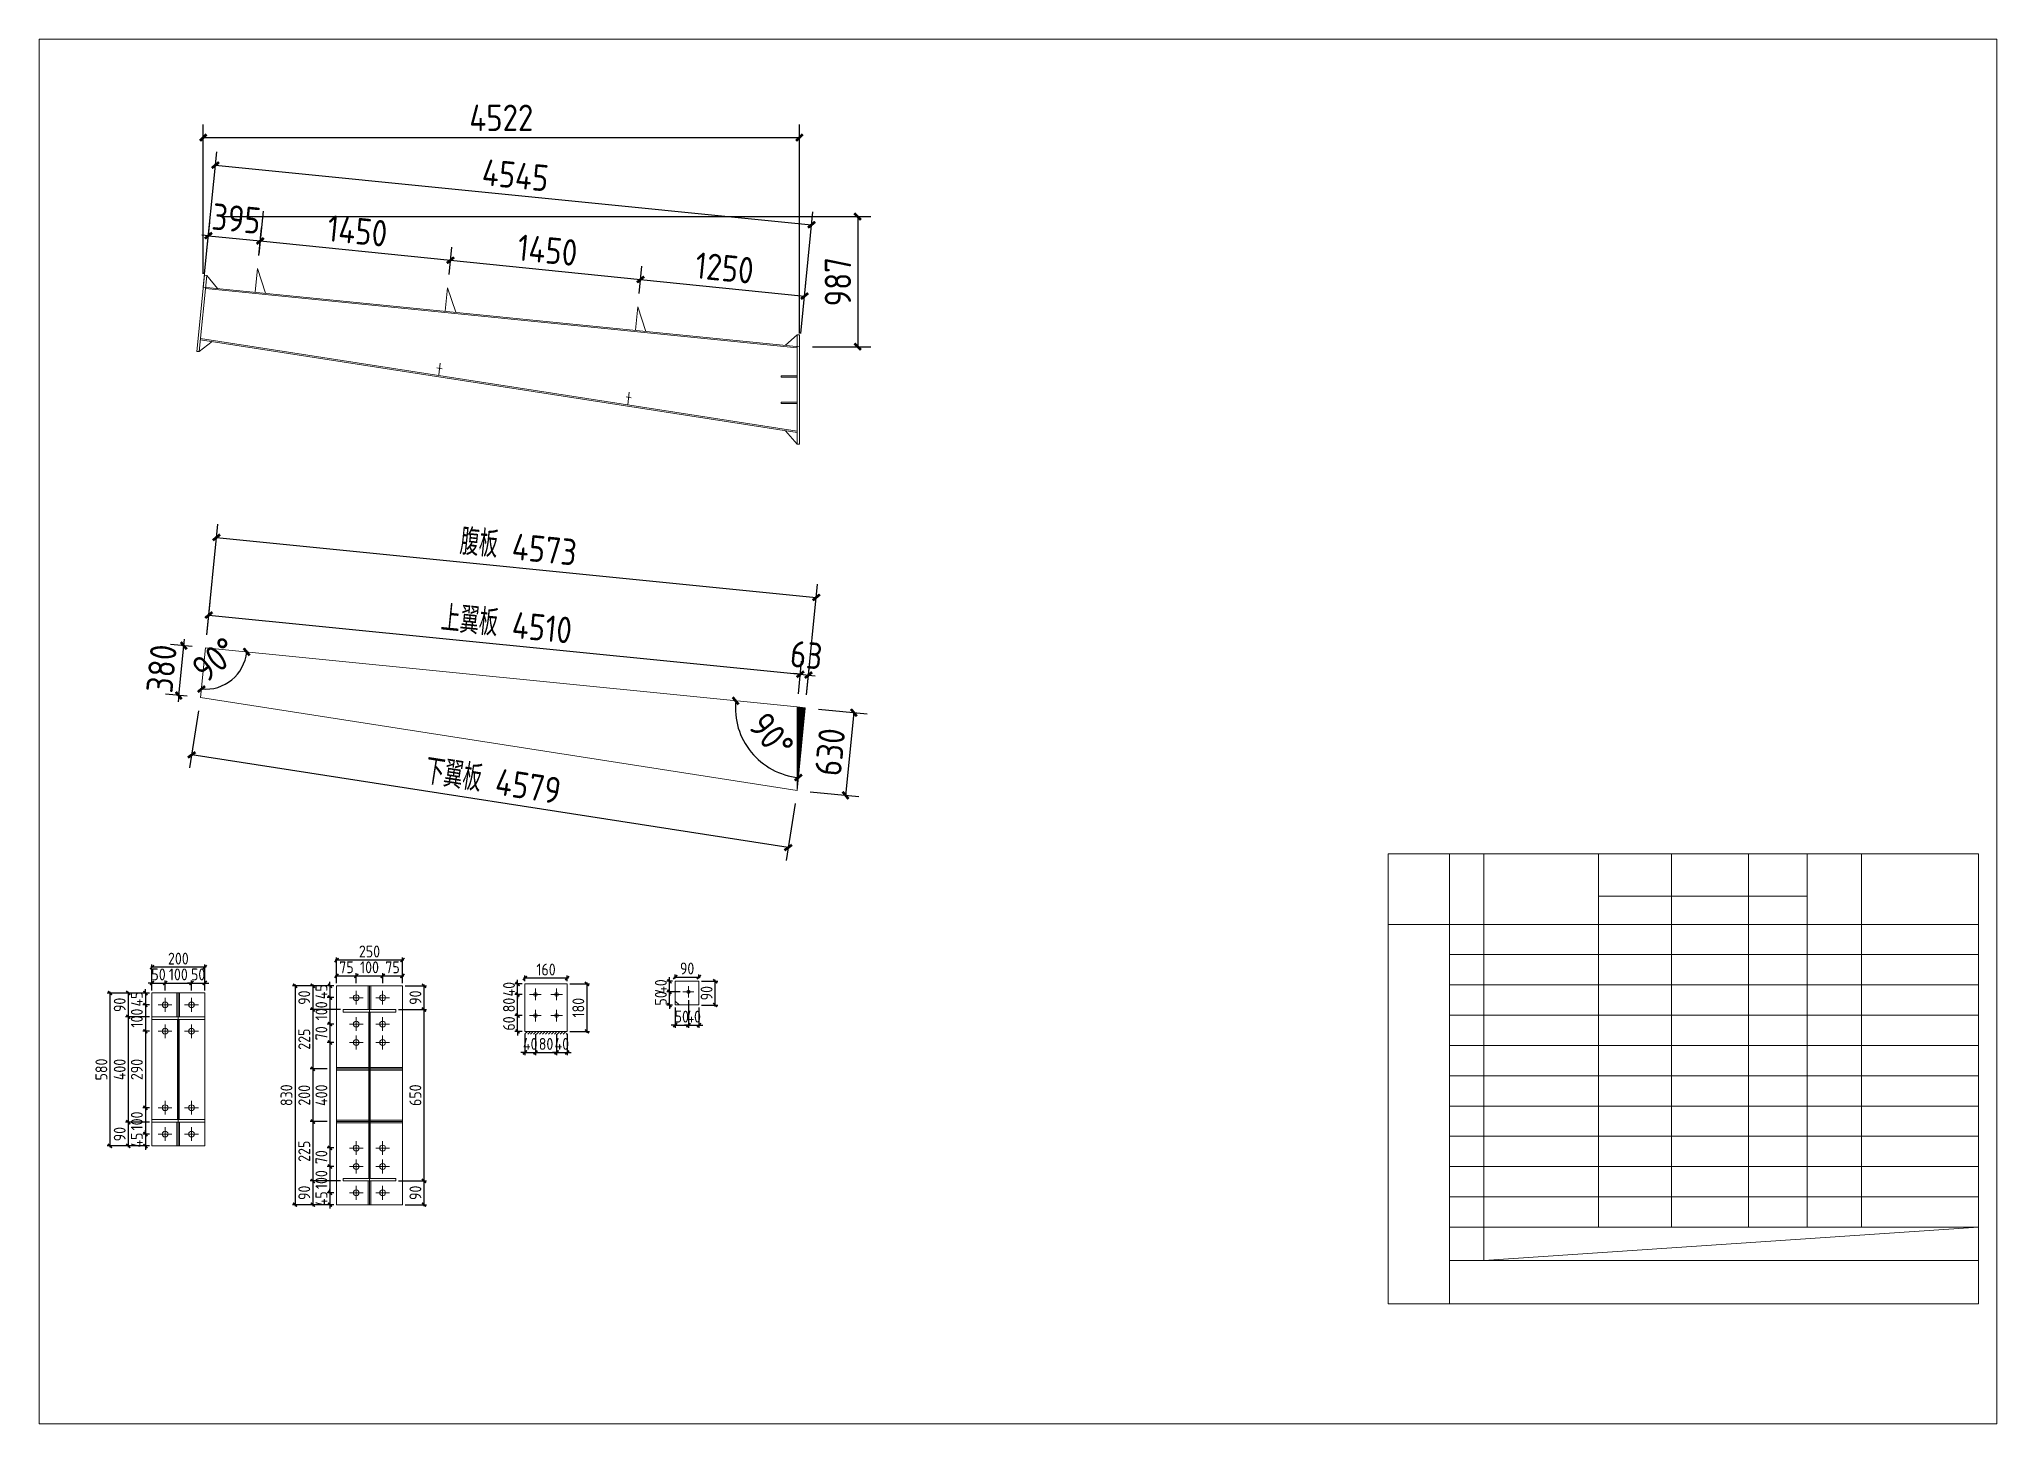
# Model space of a CAD drawing. Extents: x 485428 to 797698, y 56414 to 211814.
# Drawn here: x 704038 to 718888, y 123614 to 134114 of the extents above; entities that cross this region are included whole.
import ezdxf

# ---------------------------------------------------------------- set-up
doc = ezdxf.new("R2010")
doc.units = 0
doc.header["$LTSCALE"] = 1000
doc.header["$MEASUREMENT"] = 0
doc.layers.add('钢架', color=7, linetype='Continuous', lineweight=25)
doc.styles.get("Standard").update_dxf_attribs({"font": 'gbenor.shx', "bigfont": 'gbcbig.shx'})
doc.dimstyles.get("Standard").update_dxf_attribs({"dimscale": 100, "dimtxt": 2, "dimasz": 0.4, "dimexe": 0.5, "dimexo": 1, "dimgap": 0.5, "dimtad": 1, "dimdec": 0, "dimzin": 0, "dimdsep": 46, "dimtxsty": 'Standard', "dimblk": 'ARCHTICK', "dimcen": 0.09, "dimadec": 0, "dimazin": 0, "dimtfac": 1, "dimtdec": 0, "dimtix": 1, "dimtmove": 2, "dimatfit": 3, "dimfxl": 1, "dimtolj": 1, "dimtzin": 0, "dimarcsym": 0})

msp = doc.modelspace()

# ---------------------------------------------------------------- blocks, each defined once
blk = doc.blocks.new('_ArchTick')
at = {"color": 0, "linetype": 'ByBlock', "const_width": 0.4}
blk.add_lwpolyline([(-0.5, -0.5), (0.5, 0.5)], dxfattribs=at)
blk = doc.blocks.new('*D1394')
at = {"color": 3, "lineweight": -2}
for p, q in [((705436, 132769), (710347, 132769)), ((710247, 132769), (710247, 131782)), ((709905, 131782), (710347, 131782))]:
    blk.add_line(p, q, dxfattribs=at)
at = {"layer": 'Defpoints', "color": 0}
for p in [(705336, 132769), (709805, 131782), (710247, 131782)]:
    blk.add_point(p, dxfattribs=at)
at = {"color": 3, "lineweight": -2, "xscale": 50, "yscale": 50, "zscale": 50}
for p, rotation in [((710247, 132769), 90), ((710247, 131782), 270)]:
    blk.add_blockref('_ArchTick', p, dxfattribs=dict(at, rotation=rotation))
at = {"color": 0, "lineweight": 15, "insert": (710097, 132275), "char_height": 200, "attachment_point": 5, "rotation": 90}
blk.add_mtext('\\A1;987', dxfattribs=at)
blk = doc.blocks.new('*D1367')
at = {"color": 3, "lineweight": -2}
for p, q in [((705283, 132334), (705283, 133468)), ((705283, 133368), (709805, 133368)), ((709805, 131882), (709805, 133468))]:
    blk.add_line(p, q, dxfattribs=at)
at = {"layer": 'Defpoints', "color": 0}
for p in [(709805, 133368), (705283, 132234), (709805, 131782)]:
    blk.add_point(p, dxfattribs=at)
at = {"color": 3, "lineweight": -2, "xscale": 50, "yscale": 50, "zscale": 50, "rotation": 180}
blk.add_blockref('_ArchTick', (705283, 133368), dxfattribs=at)
at = {"color": 3, "lineweight": -2, "xscale": 50, "yscale": 50, "zscale": 50}
blk.add_blockref('_ArchTick', (709805, 133368), dxfattribs=at)
at = {"color": 0, "lineweight": 15, "insert": (707544, 133518), "char_height": 200, "attachment_point": 5}
blk.add_mtext('\\A1;4522', dxfattribs=at)
blk = doc.blocks.new('*D1395')
at = {"color": 3, "lineweight": -2}
for p, q in [((705322, 132624), (705273, 132629)), ((705311, 132513), (705332, 132723)), ((705322, 132624), (705715, 132584)), ((705704, 132473), (705725, 132684)), ((705715, 132584), (705765, 132579))]:
    blk.add_line(p, q, dxfattribs=at)
at = {"layer": 'Defpoints', "color": 0}
for p in [(705715, 132584), (705301, 132413), (705694, 132373)]:
    blk.add_point(p, dxfattribs=at)
at = {"color": 3, "lineweight": -2, "xscale": 50, "yscale": 50, "zscale": 50}
for p, rotation in [((705322, 132624), 354.2225783567985), ((705715, 132584), 174.2225783567985)]:
    blk.add_blockref('_ArchTick', p, dxfattribs=dict(at, rotation=rotation))
at = {"color": 0, "lineweight": 15, "insert": (705534, 132753), "char_height": 200, "attachment_point": 5, "rotation": 354.2226}
blk.add_mtext('\\A1;395', dxfattribs=at)
blk = doc.blocks.new('*D1396')
at = {"color": 3, "lineweight": -2}
for p, q in [((705738, 132811), (705705, 132485)), ((705715, 132584), (707158, 132438)), ((707147, 132329), (707168, 132538))]:
    blk.add_line(p, q, dxfattribs=at)
at = {"layer": 'Defpoints', "color": 0}
for p in [(705748, 132910), (707158, 132438), (707137, 132230)]:
    blk.add_point(p, dxfattribs=at)
at = {"color": 3, "lineweight": -2, "xscale": 50, "yscale": 50, "zscale": 50}
for p, rotation in [((705715, 132584), 174.2225783568161), ((707158, 132438), 354.2225783568161)]:
    blk.add_blockref('_ArchTick', p, dxfattribs=dict(at, rotation=rotation))
at = {"color": 0, "lineweight": 15, "insert": (706452, 132660), "char_height": 200, "attachment_point": 5, "rotation": 354.2226}
blk.add_mtext('\\A1;1450', dxfattribs=at)
blk = doc.blocks.new('*D1397')
at = {"color": 3, "lineweight": -2}
for p, q in [((707147, 132329), (707168, 132538)), ((707158, 132438), (708600, 132292)), ((708590, 132185), (708610, 132392))]:
    blk.add_line(p, q, dxfattribs=at)
at = {"layer": 'Defpoints', "color": 0}
for p in [(707137, 132230), (708600, 132292), (708579, 132085)]:
    blk.add_point(p, dxfattribs=at)
at = {"color": 3, "lineweight": -2, "xscale": 50, "yscale": 50, "zscale": 50}
for p, rotation in [((707158, 132438), 174.2225783568161), ((708600, 132292), 354.2225783568161)]:
    blk.add_blockref('_ArchTick', p, dxfattribs=dict(at, rotation=rotation))
at = {"color": 0, "lineweight": 15, "insert": (707894, 132514), "char_height": 200, "attachment_point": 5, "rotation": 354.2226}
blk.add_mtext('\\A1;1450', dxfattribs=at)
blk = doc.blocks.new('*D1398')
at = {"color": 3, "lineweight": -2}
for p, q in [((708590, 132185), (708610, 132392)), ((708600, 132292), (709844, 132166)), ((709815, 131881), (709854, 132266))]:
    blk.add_line(p, q, dxfattribs=at)
at = {"layer": 'Defpoints', "color": 0}
for p in [(709844, 132166), (708579, 132085), (709805, 131782)]:
    blk.add_point(p, dxfattribs=at)
at = {"color": 3, "lineweight": -2, "xscale": 50, "yscale": 50, "zscale": 50}
for p, rotation in [((708600, 132292), 174.2225783568161), ((709844, 132166), 354.2225783568161)]:
    blk.add_blockref('_ArchTick', p, dxfattribs=dict(at, rotation=rotation))
at = {"color": 0, "lineweight": 15, "insert": (709237, 132379), "char_height": 200, "attachment_point": 5, "rotation": 354.2226}
blk.add_mtext('\\A1;1250', dxfattribs=at)
blk = doc.blocks.new('*D1399')
at = {"color": 3, "lineweight": -2}
for p, q in [((705293, 132334), (705385, 133259)), ((705375, 133159), (709897, 132707)), ((709815, 131881), (709907, 132806))]:
    blk.add_line(p, q, dxfattribs=at)
at = {"layer": 'Defpoints', "color": 0}
for p in [(709897, 132707), (705283, 132234), (709805, 131782)]:
    blk.add_point(p, dxfattribs=at)
at = {"color": 3, "lineweight": -2, "xscale": 50, "yscale": 50, "zscale": 50}
for p, rotation in [((705375, 133159), 174.2894068625017), ((709897, 132707), 354.2894068625017)]:
    blk.add_blockref('_ArchTick', p, dxfattribs=dict(at, rotation=rotation))
at = {"color": 0, "lineweight": 15, "insert": (707651, 133082), "char_height": 200, "attachment_point": 5, "rotation": 354.2894}
blk.add_mtext('\\A1;4545', dxfattribs=at)
blk = doc.blocks.new('*D1400')
at = {"color": 0, "lineweight": -2}
blk.add_arc((709850, 129044), 531, 174.2894, 264.2894, dxfattribs=at)
at = {"layer": 'Defpoints', "color": 0}
for p in [(705300, 129499), (709787, 129050), (709850, 129044), (709366, 128825), (709787, 128417)]:
    blk.add_point(p, dxfattribs=at)
at = {"color": 0, "lineweight": -2, "xscale": 50, "yscale": 50, "zscale": 50}
for p, rotation in [((709321, 129097), 84.28940686250111), ((709797, 128515), 354.2894068625071)]:
    blk.add_blockref('_ArchTick', p, dxfattribs=dict(at, rotation=rotation))
at = {"color": 0, "lineweight": 15, "insert": (709593, 128834), "char_height": 200, "attachment_point": 5, "rotation": 309.2894}
blk.add_mtext('\\A1;90°', dxfattribs=at)
blk = doc.blocks.new('*D1401')
at = {"color": 3, "lineweight": -2}
for p, q in [((705200, 129509), (705035, 129525)), ((705097, 129137), (705135, 129515)), ((705135, 129515), (705140, 129565)), ((705162, 129131), (704997, 129147)), ((705097, 129137), (705092, 129088))]:
    blk.add_line(p, q, dxfattribs=at)
at = {"layer": 'Defpoints', "color": 0}
for p in [(705135, 129515), (705300, 129499), (705262, 129121)]:
    blk.add_point(p, dxfattribs=at)
at = {"color": 3, "lineweight": -2, "xscale": 50, "yscale": 50, "zscale": 50}
for p, rotation in [((705135, 129515), 264.2894068624873), ((705097, 129137), 84.2894068624873)]:
    blk.add_blockref('_ArchTick', p, dxfattribs=dict(at, rotation=rotation))
at = {"color": 0, "lineweight": 15, "insert": (704967, 129341), "char_height": 200, "attachment_point": 5, "rotation": 84.2894}
blk.add_mtext('\\A1;380', dxfattribs=at)
blk = doc.blocks.new('*D1368')
at = {"color": 3, "lineweight": -2}
for p, q in [((705310, 129598), (705335, 129846)), ((705325, 129747), (709812, 129298)), ((709797, 129150), (709822, 129398))]:
    blk.add_line(p, q, dxfattribs=at)
at = {"layer": 'Defpoints', "color": 0}
for p in [(705300, 129499), (709812, 129298), (709787, 129050)]:
    blk.add_point(p, dxfattribs=at)
at = {"color": 3, "lineweight": -2, "xscale": 50, "yscale": 50, "zscale": 50}
for p, rotation in [((705325, 129747), 174.2894068625015), ((709812, 129298), 354.2894068625014)]:
    blk.add_blockref('_ArchTick', p, dxfattribs=dict(at, rotation=rotation))
at = {"color": 0, "lineweight": 15, "insert": (707584, 129678), "char_height": 200, "attachment_point": 5, "rotation": 354.2894}
blk.add_mtext('\\A1;上翼板 4510', dxfattribs=at)
blk = doc.blocks.new('*D1402')
at = {"color": 3, "lineweight": -2}
for p, q in [((709797, 129150), (709822, 129398)), ((709860, 129143), (709884, 129391)), ((709812, 129298), (709762, 129303)), ((709812, 129298), (709874, 129292)), ((709874, 129292), (709924, 129287))]:
    blk.add_line(p, q, dxfattribs=at)
at = {"layer": 'Defpoints', "color": 0}
for p in [(709874, 129292), (709787, 129050), (709850, 129044)]:
    blk.add_point(p, dxfattribs=at)
at = {"color": 3, "lineweight": -2, "xscale": 50, "yscale": 50, "zscale": 50}
for p, rotation in [((709812, 129298), 354.2894068625288), ((709874, 129292), 174.2894068625288)]:
    blk.add_blockref('_ArchTick', p, dxfattribs=dict(at, rotation=rotation))
at = {"color": 0, "lineweight": 15, "insert": (709858, 129444), "char_height": 200, "attachment_point": 5, "rotation": 354.2894}
blk.add_mtext('\\A1;63', dxfattribs=at)
blk = doc.blocks.new('*D1403')
at = {"color": 3, "lineweight": -2}
for p, q in [((705310, 129598), (705393, 130436)), ((705383, 130336), (709933, 129881)), ((709860, 129143), (709943, 129981))]:
    blk.add_line(p, q, dxfattribs=at)
at = {"layer": 'Defpoints', "color": 0}
for p in [(709933, 129881), (705300, 129499), (709850, 129044)]:
    blk.add_point(p, dxfattribs=at)
at = {"color": 3, "lineweight": -2, "xscale": 50, "yscale": 50, "zscale": 50}
for p, rotation in [((705383, 130336), 174.289406862498), ((709933, 129881), 354.289406862498)]:
    blk.add_blockref('_ArchTick', p, dxfattribs=dict(at, rotation=rotation))
at = {"color": 0, "lineweight": 15, "insert": (707674, 130264), "char_height": 200, "attachment_point": 5, "rotation": 354.2894}
blk.add_mtext('\\A1;腹板 4573', dxfattribs=at)
blk = doc.blocks.new('*D1404')
at = {"color": 3, "lineweight": -2}
for p, q in [((705247, 129022), (705179, 128589)), ((709720, 127984), (705195, 128687)), ((709772, 128318), (709704, 127885))]:
    blk.add_line(p, q, dxfattribs=at)
at = {"layer": 'Defpoints', "color": 0}
for p in [(705262, 129121), (705195, 128687), (709787, 128417)]:
    blk.add_point(p, dxfattribs=at)
at = {"color": 3, "lineweight": -2, "xscale": 50, "yscale": 50, "zscale": 50}
for p, rotation in [((705195, 128687), 171.1606204450694), ((709720, 127984), 351.1606204450694)]:
    blk.add_blockref('_ArchTick', p, dxfattribs=dict(at, rotation=rotation))
at = {"color": 0, "lineweight": 15, "insert": (707481, 128490), "char_height": 200, "attachment_point": 5, "rotation": 351.1606}
blk.add_mtext('\\A1;下翼板 4579', dxfattribs=at)
blk = doc.blocks.new('*D1405')
at = {"color": 3, "lineweight": -2}
for p, q in [((709949, 129034), (710318, 128997)), ((710218, 129007), (710155, 128380)), ((709886, 128407), (710255, 128370))]:
    blk.add_line(p, q, dxfattribs=at)
at = {"layer": 'Defpoints', "color": 0}
for p in [(709850, 129044), (709787, 128417), (710155, 128380)]:
    blk.add_point(p, dxfattribs=at)
at = {"color": 3, "lineweight": -2, "xscale": 50, "yscale": 50, "zscale": 50}
for p, rotation in [((710218, 129007), 84.28940686249801), ((710155, 128380), 264.289406862498)]:
    blk.add_blockref('_ArchTick', p, dxfattribs=dict(at, rotation=rotation))
at = {"color": 0, "lineweight": 15, "insert": (710037, 128709), "char_height": 200, "attachment_point": 5, "rotation": 84.2894}
blk.add_mtext('\\A1;630', dxfattribs=at)
blk = doc.blocks.new('*D1406')
at = {"color": 3, "lineweight": -2}
for p, q in [((704894, 126901), (704894, 126977)), ((704994, 126901), (704994, 126977)), ((704894, 126957), (704864, 126957)), ((704894, 126957), (704994, 126957)), ((704994, 126957), (705024, 126957))]:
    blk.add_line(p, q, dxfattribs=at)
at = {"layer": 'Defpoints', "color": 0}
for p in [(704894, 126881), (704994, 126957), (704994, 126881)]:
    blk.add_point(p, dxfattribs=at)
at = {"color": 3, "lineweight": -2, "xscale": 30, "yscale": 30, "zscale": 30}
blk.add_blockref('_ArchTick', (704894, 126957), dxfattribs=at)
at = {"color": 3, "lineweight": -2, "xscale": 30, "yscale": 30, "zscale": 30, "rotation": 180}
blk.add_blockref('_ArchTick', (704994, 126957), dxfattribs=at)
at = {"color": 0, "lineweight": 15, "insert": (704944, 127022), "char_height": 90, "attachment_point": 5}
blk.add_mtext('\\A1;50', dxfattribs=at)
blk = doc.blocks.new('*D1369')
at = {"color": 3, "lineweight": -2}
for p, q in [((704994, 126901), (704994, 126977)), ((705194, 126901), (705194, 126977)), ((704984, 126957), (705204, 126957))]:
    blk.add_line(p, q, dxfattribs=at)
at = {"layer": 'Defpoints', "color": 0}
for p in [(704994, 126881), (705194, 126957), (705194, 126881)]:
    blk.add_point(p, dxfattribs=at)
at = {"color": 3, "lineweight": -2, "xscale": 30, "yscale": 30, "zscale": 30, "rotation": 180}
blk.add_blockref('_ArchTick', (704994, 126957), dxfattribs=at)
at = {"color": 3, "lineweight": -2, "xscale": 30, "yscale": 30, "zscale": 30}
blk.add_blockref('_ArchTick', (705194, 126957), dxfattribs=at)
at = {"color": 0, "lineweight": 15, "insert": (705094, 127022), "char_height": 90, "attachment_point": 5}
blk.add_mtext('\\A1;100', dxfattribs=at)
blk = doc.blocks.new('*D1407')
at = {"color": 3, "lineweight": -2}
for p, q in [((705194, 126901), (705194, 126977)), ((705294, 126901), (705294, 126977)), ((705194, 126957), (705164, 126957)), ((705194, 126957), (705294, 126957)), ((705294, 126957), (705324, 126957))]:
    blk.add_line(p, q, dxfattribs=at)
at = {"layer": 'Defpoints', "color": 0}
for p in [(705194, 126881), (705294, 126957), (705294, 126881)]:
    blk.add_point(p, dxfattribs=at)
at = {"color": 3, "lineweight": -2, "xscale": 30, "yscale": 30, "zscale": 30}
blk.add_blockref('_ArchTick', (705194, 126957), dxfattribs=at)
at = {"color": 3, "lineweight": -2, "xscale": 30, "yscale": 30, "zscale": 30, "rotation": 180}
blk.add_blockref('_ArchTick', (705294, 126957), dxfattribs=at)
at = {"color": 0, "lineweight": 15, "insert": (705244, 127022), "char_height": 90, "attachment_point": 5}
blk.add_mtext('\\A1;50', dxfattribs=at)
blk = doc.blocks.new('*D1370')
at = {"color": 3, "lineweight": -2}
for p, q in [((704874, 126881), (704824, 126881)), ((704844, 126881), (704844, 126911)), ((704844, 126881), (704844, 126791)), ((704874, 126791), (704824, 126791)), ((704844, 126791), (704844, 126761))]:
    blk.add_line(p, q, dxfattribs=at)
at = {"layer": 'Defpoints', "color": 0}
for p in [(704894, 126881), (704844, 126791), (704894, 126791)]:
    blk.add_point(p, dxfattribs=at)
at = {"color": 3, "lineweight": -2, "xscale": 30, "yscale": 30, "zscale": 30}
for p, rotation in [((704844, 126881), 270), ((704844, 126791), 90)]:
    blk.add_blockref('_ArchTick', p, dxfattribs=dict(at, rotation=rotation))
at = {"color": 0, "lineweight": 15, "insert": (704779, 126836), "char_height": 90, "attachment_point": 5, "rotation": 90}
blk.add_mtext('\\A1;45', dxfattribs=at)
blk = doc.blocks.new('*D1371')
at = {"color": 3, "lineweight": -2}
for p, q in [((704874, 126791), (704824, 126791)), ((704844, 126801), (704844, 126581)), ((704874, 126591), (704824, 126591))]:
    blk.add_line(p, q, dxfattribs=at)
at = {"layer": 'Defpoints', "color": 0}
for p in [(704894, 126791), (704844, 126591), (704894, 126591)]:
    blk.add_point(p, dxfattribs=at)
at = {"color": 3, "lineweight": -2, "xscale": 30, "yscale": 30, "zscale": 30}
for p, rotation in [((704844, 126791), 90), ((704844, 126591), 270)]:
    blk.add_blockref('_ArchTick', p, dxfattribs=dict(at, rotation=rotation))
at = {"color": 0, "lineweight": 15, "insert": (704779, 126691), "char_height": 90, "attachment_point": 5, "rotation": 90}
blk.add_mtext('\\A1;100', dxfattribs=at)
blk = doc.blocks.new('*D1372')
at = {"color": 3, "lineweight": -2}
for p, q in [((704874, 126591), (704824, 126591)), ((704844, 126601), (704844, 126001)), ((704874, 126011), (704824, 126011))]:
    blk.add_line(p, q, dxfattribs=at)
at = {"layer": 'Defpoints', "color": 0}
for p in [(704894, 126591), (704844, 126011), (704894, 126011)]:
    blk.add_point(p, dxfattribs=at)
at = {"color": 3, "lineweight": -2, "xscale": 30, "yscale": 30, "zscale": 30}
for p, rotation in [((704844, 126591), 90), ((704844, 126011), 270)]:
    blk.add_blockref('_ArchTick', p, dxfattribs=dict(at, rotation=rotation))
at = {"color": 0, "lineweight": 15, "insert": (704779, 126301), "char_height": 90, "attachment_point": 5, "rotation": 90}
blk.add_mtext('\\A1;290', dxfattribs=at)
blk = doc.blocks.new('*D1373')
at = {"color": 3, "lineweight": -2}
for p, q in [((704874, 126011), (704824, 126011)), ((704844, 126021), (704844, 125801)), ((704874, 125811), (704824, 125811))]:
    blk.add_line(p, q, dxfattribs=at)
at = {"layer": 'Defpoints', "color": 0}
for p in [(704894, 126011), (704844, 125811), (704894, 125811)]:
    blk.add_point(p, dxfattribs=at)
at = {"color": 3, "lineweight": -2, "xscale": 30, "yscale": 30, "zscale": 30}
for p, rotation in [((704844, 126011), 90), ((704844, 125811), 270)]:
    blk.add_blockref('_ArchTick', p, dxfattribs=dict(at, rotation=rotation))
at = {"color": 0, "lineweight": 15, "insert": (704779, 125911), "char_height": 90, "attachment_point": 5, "rotation": 90}
blk.add_mtext('\\A1;100', dxfattribs=at)
blk = doc.blocks.new('*D1374')
at = {"color": 3, "lineweight": -2}
for p, q in [((704874, 125811), (704824, 125811)), ((704844, 125811), (704844, 125841)), ((704844, 125811), (704844, 125721)), ((704874, 125721), (704824, 125721)), ((704844, 125721), (704844, 125691))]:
    blk.add_line(p, q, dxfattribs=at)
at = {"layer": 'Defpoints', "color": 0}
for p in [(704894, 125811), (704844, 125721), (704894, 125721)]:
    blk.add_point(p, dxfattribs=at)
at = {"color": 3, "lineweight": -2, "xscale": 30, "yscale": 30, "zscale": 30}
for p, rotation in [((704844, 125811), 270), ((704844, 125721), 90)]:
    blk.add_blockref('_ArchTick', p, dxfattribs=dict(at, rotation=rotation))
at = {"color": 0, "lineweight": 15, "insert": (704779, 125766), "char_height": 90, "attachment_point": 5, "rotation": 90}
blk.add_mtext('\\A1;45', dxfattribs=at)
blk = doc.blocks.new('*D1408')
at = {"color": 3, "lineweight": -2}
for p, q in [((704874, 126881), (704694, 126881)), ((704714, 126891), (704714, 126691)), ((704874, 126701), (704694, 126701))]:
    blk.add_line(p, q, dxfattribs=at)
at = {"layer": 'Defpoints', "color": 0}
for p in [(704894, 126881), (704714, 126701), (704894, 126701)]:
    blk.add_point(p, dxfattribs=at)
at = {"color": 3, "lineweight": -2, "xscale": 30, "yscale": 30, "zscale": 30}
for p, rotation in [((704714, 126881), 90), ((704714, 126701), 270)]:
    blk.add_blockref('_ArchTick', p, dxfattribs=dict(at, rotation=rotation))
at = {"color": 0, "lineweight": 15, "insert": (704649, 126791), "char_height": 90, "attachment_point": 5, "rotation": 90}
blk.add_mtext('\\A1;90', dxfattribs=at)
blk = doc.blocks.new('*D1409')
at = {"color": 3, "lineweight": -2}
for p, q in [((704874, 126701), (704694, 126701)), ((704714, 126711), (704714, 125891)), ((704874, 125901), (704694, 125901))]:
    blk.add_line(p, q, dxfattribs=at)
at = {"layer": 'Defpoints', "color": 0}
for p in [(704894, 126701), (704714, 125901), (704894, 125901)]:
    blk.add_point(p, dxfattribs=at)
at = {"color": 3, "lineweight": -2, "xscale": 30, "yscale": 30, "zscale": 30}
for p, rotation in [((704714, 126701), 90), ((704714, 125901), 270)]:
    blk.add_blockref('_ArchTick', p, dxfattribs=dict(at, rotation=rotation))
at = {"color": 0, "lineweight": 15, "insert": (704649, 126301), "char_height": 90, "attachment_point": 5, "rotation": 90}
blk.add_mtext('\\A1;400', dxfattribs=at)
blk = doc.blocks.new('*D1410')
at = {"color": 3, "lineweight": -2}
for p, q in [((704874, 125901), (704694, 125901)), ((704714, 125911), (704714, 125711)), ((704874, 125721), (704694, 125721))]:
    blk.add_line(p, q, dxfattribs=at)
at = {"layer": 'Defpoints', "color": 0}
for p in [(704894, 125901), (704714, 125721), (704894, 125721)]:
    blk.add_point(p, dxfattribs=at)
at = {"color": 3, "lineweight": -2, "xscale": 30, "yscale": 30, "zscale": 30}
for p, rotation in [((704714, 125901), 90), ((704714, 125721), 270)]:
    blk.add_blockref('_ArchTick', p, dxfattribs=dict(at, rotation=rotation))
at = {"color": 0, "lineweight": 15, "insert": (704649, 125811), "char_height": 90, "attachment_point": 5, "rotation": 90}
blk.add_mtext('\\A1;90', dxfattribs=at)
blk = doc.blocks.new('*D1411')
at = {"color": 3, "lineweight": -2}
for p, q in [((704874, 126881), (704555, 126881)), ((704575, 126891), (704575, 125711)), ((704874, 125721), (704555, 125721))]:
    blk.add_line(p, q, dxfattribs=at)
at = {"layer": 'Defpoints', "color": 0}
for p in [(704894, 126881), (704575, 125721), (704894, 125721)]:
    blk.add_point(p, dxfattribs=at)
at = {"color": 3, "lineweight": -2, "xscale": 30, "yscale": 30, "zscale": 30}
for p, rotation in [((704575, 126881), 90), ((704575, 125721), 270)]:
    blk.add_blockref('_ArchTick', p, dxfattribs=dict(at, rotation=rotation))
at = {"color": 0, "lineweight": 15, "insert": (704510, 126301), "char_height": 90, "attachment_point": 5, "rotation": 90}
blk.add_mtext('\\A1;580', dxfattribs=at)
blk = doc.blocks.new('*D1412')
at = {"color": 3, "lineweight": -2}
for p, q in [((705304, 127077), (704884, 127077)), ((704894, 126901), (704894, 127097)), ((705294, 126901), (705294, 127097))]:
    blk.add_line(p, q, dxfattribs=at)
at = {"layer": 'Defpoints', "color": 0}
for p in [(704894, 127077), (704894, 126881), (705294, 126881)]:
    blk.add_point(p, dxfattribs=at)
at = {"color": 3, "lineweight": -2, "xscale": 30, "yscale": 30, "zscale": 30, "rotation": 180}
blk.add_blockref('_ArchTick', (704894, 127077), dxfattribs=at)
at = {"color": 3, "lineweight": -2, "xscale": 30, "yscale": 30, "zscale": 30}
blk.add_blockref('_ArchTick', (705294, 127077), dxfattribs=at)
at = {"color": 0, "lineweight": 15, "insert": (705094, 127142), "char_height": 90, "attachment_point": 5}
blk.add_mtext('\\A1;200', dxfattribs=at)
blk = doc.blocks.new('*D1413')
at = {"color": 3, "lineweight": -2}
for p, q in [((706284, 127011), (706454, 127011)), ((706294, 126956), (706294, 127031)), ((706444, 126956), (706444, 127031))]:
    blk.add_line(p, q, dxfattribs=at)
at = {"layer": 'Defpoints', "color": 0}
for p in [(706444, 127011), (706294, 126936), (706444, 126936)]:
    blk.add_point(p, dxfattribs=at)
at = {"color": 3, "lineweight": -2, "xscale": 30, "yscale": 30, "zscale": 30, "rotation": 180}
blk.add_blockref('_ArchTick', (706294, 127011), dxfattribs=at)
at = {"color": 3, "lineweight": -2, "xscale": 30, "yscale": 30, "zscale": 30}
blk.add_blockref('_ArchTick', (706444, 127011), dxfattribs=at)
at = {"color": 0, "lineweight": 15, "insert": (706369, 127076), "char_height": 90, "attachment_point": 5}
blk.add_mtext('\\A1;75', dxfattribs=at)
blk = doc.blocks.new('*D1375')
at = {"color": 3, "lineweight": -2}
for p, q in [((706434, 127011), (706654, 127011)), ((706444, 126956), (706444, 127031)), ((706644, 126956), (706644, 127031))]:
    blk.add_line(p, q, dxfattribs=at)
at = {"layer": 'Defpoints', "color": 0}
for p in [(706644, 127011), (706444, 126936), (706644, 126936)]:
    blk.add_point(p, dxfattribs=at)
at = {"color": 3, "lineweight": -2, "xscale": 30, "yscale": 30, "zscale": 30, "rotation": 180}
blk.add_blockref('_ArchTick', (706444, 127011), dxfattribs=at)
at = {"color": 3, "lineweight": -2, "xscale": 30, "yscale": 30, "zscale": 30}
blk.add_blockref('_ArchTick', (706644, 127011), dxfattribs=at)
at = {"color": 0, "lineweight": 15, "insert": (706544, 127076), "char_height": 90, "attachment_point": 5}
blk.add_mtext('\\A1;100', dxfattribs=at)
blk = doc.blocks.new('*D1414')
at = {"color": 3, "lineweight": -2}
for p, q in [((706634, 127011), (706804, 127011)), ((706644, 126956), (706644, 127031)), ((706794, 126956), (706794, 127031))]:
    blk.add_line(p, q, dxfattribs=at)
at = {"layer": 'Defpoints', "color": 0}
for p in [(706794, 127011), (706644, 126936), (706794, 126936)]:
    blk.add_point(p, dxfattribs=at)
at = {"color": 3, "lineweight": -2, "xscale": 30, "yscale": 30, "zscale": 30, "rotation": 180}
blk.add_blockref('_ArchTick', (706644, 127011), dxfattribs=at)
at = {"color": 3, "lineweight": -2, "xscale": 30, "yscale": 30, "zscale": 30}
blk.add_blockref('_ArchTick', (706794, 127011), dxfattribs=at)
at = {"color": 0, "lineweight": 15, "insert": (706719, 127076), "char_height": 90, "attachment_point": 5}
blk.add_mtext('\\A1;75', dxfattribs=at)
blk = doc.blocks.new('*D1376')
at = {"color": 3, "lineweight": -2}
for p, q in [((706274, 126936), (706224, 126936)), ((706274, 126846), (706224, 126846)), ((706244, 126936), (706244, 126966)), ((706244, 126936), (706244, 126846)), ((706244, 126846), (706244, 126816))]:
    blk.add_line(p, q, dxfattribs=at)
at = {"layer": 'Defpoints', "color": 0}
for p in [(706244, 126846), (706294, 126936), (706294, 126846)]:
    blk.add_point(p, dxfattribs=at)
at = {"color": 3, "lineweight": -2, "xscale": 30, "yscale": 30, "zscale": 30}
for p, rotation in [((706244, 126936), 270), ((706244, 126846), 90)]:
    blk.add_blockref('_ArchTick', p, dxfattribs=dict(at, rotation=rotation))
at = {"color": 0, "lineweight": 15, "insert": (706179, 126891), "char_height": 90, "attachment_point": 5, "rotation": 90}
blk.add_mtext('\\A1;45', dxfattribs=at)
blk = doc.blocks.new('*D1377')
at = {"color": 3, "lineweight": -2}
for p, q in [((706274, 126846), (706224, 126846)), ((706244, 126856), (706244, 126636)), ((706274, 126646), (706224, 126646))]:
    blk.add_line(p, q, dxfattribs=at)
at = {"layer": 'Defpoints', "color": 0}
for p in [(706294, 126846), (706244, 126646), (706294, 126646)]:
    blk.add_point(p, dxfattribs=at)
at = {"color": 3, "lineweight": -2, "xscale": 30, "yscale": 30, "zscale": 30}
for p, rotation in [((706244, 126846), 90), ((706244, 126646), 270)]:
    blk.add_blockref('_ArchTick', p, dxfattribs=dict(at, rotation=rotation))
at = {"color": 0, "lineweight": 15, "insert": (706179, 126746), "char_height": 90, "attachment_point": 5, "rotation": 90}
blk.add_mtext('\\A1;100', dxfattribs=at)
blk = doc.blocks.new('*D1378')
at = {"color": 3, "lineweight": -2}
for p, q in [((706274, 126646), (706224, 126646)), ((706244, 126656), (706244, 126496)), ((706274, 126506), (706224, 126506))]:
    blk.add_line(p, q, dxfattribs=at)
at = {"layer": 'Defpoints', "color": 0}
for p in [(706294, 126646), (706244, 126506), (706294, 126506)]:
    blk.add_point(p, dxfattribs=at)
at = {"color": 3, "lineweight": -2, "xscale": 30, "yscale": 30, "zscale": 30}
for p, rotation in [((706244, 126646), 90), ((706244, 126506), 270)]:
    blk.add_blockref('_ArchTick', p, dxfattribs=dict(at, rotation=rotation))
at = {"color": 0, "lineweight": 15, "insert": (706179, 126576), "char_height": 90, "attachment_point": 5, "rotation": 90}
blk.add_mtext('\\A1;70', dxfattribs=at)
blk = doc.blocks.new('*D1379')
at = {"color": 3, "lineweight": -2}
for p, q in [((706274, 126506), (706224, 126506)), ((706244, 126516), (706244, 125696)), ((706274, 125706), (706224, 125706))]:
    blk.add_line(p, q, dxfattribs=at)
at = {"layer": 'Defpoints', "color": 0}
for p in [(706294, 126506), (706244, 125706), (706294, 125706)]:
    blk.add_point(p, dxfattribs=at)
at = {"color": 3, "lineweight": -2, "xscale": 30, "yscale": 30, "zscale": 30}
for p, rotation in [((706244, 126506), 90), ((706244, 125706), 270)]:
    blk.add_blockref('_ArchTick', p, dxfattribs=dict(at, rotation=rotation))
at = {"color": 0, "lineweight": 15, "insert": (706179, 126106), "char_height": 90, "attachment_point": 5, "rotation": 90}
blk.add_mtext('\\A1;400', dxfattribs=at)
blk = doc.blocks.new('*D1380')
at = {"color": 3, "lineweight": -2}
for p, q in [((706274, 125706), (706224, 125706)), ((706244, 125716), (706244, 125556)), ((706274, 125566), (706224, 125566))]:
    blk.add_line(p, q, dxfattribs=at)
at = {"layer": 'Defpoints', "color": 0}
for p in [(706294, 125706), (706244, 125566), (706294, 125566)]:
    blk.add_point(p, dxfattribs=at)
at = {"color": 3, "lineweight": -2, "xscale": 30, "yscale": 30, "zscale": 30}
for p, rotation in [((706244, 125706), 90), ((706244, 125566), 270)]:
    blk.add_blockref('_ArchTick', p, dxfattribs=dict(at, rotation=rotation))
at = {"color": 0, "lineweight": 15, "insert": (706179, 125636), "char_height": 90, "attachment_point": 5, "rotation": 90}
blk.add_mtext('\\A1;70', dxfattribs=at)
blk = doc.blocks.new('*D1381')
at = {"color": 3, "lineweight": -2}
for p, q in [((706274, 125566), (706224, 125566)), ((706244, 125576), (706244, 125356)), ((706274, 125366), (706224, 125366))]:
    blk.add_line(p, q, dxfattribs=at)
at = {"layer": 'Defpoints', "color": 0}
for p in [(706294, 125566), (706244, 125366), (706294, 125366)]:
    blk.add_point(p, dxfattribs=at)
at = {"color": 3, "lineweight": -2, "xscale": 30, "yscale": 30, "zscale": 30}
for p, rotation in [((706244, 125566), 90), ((706244, 125366), 270)]:
    blk.add_blockref('_ArchTick', p, dxfattribs=dict(at, rotation=rotation))
at = {"color": 0, "lineweight": 15, "insert": (706179, 125466), "char_height": 90, "attachment_point": 5, "rotation": 90}
blk.add_mtext('\\A1;100', dxfattribs=at)
blk = doc.blocks.new('*D1415')
at = {"color": 3, "lineweight": -2}
for p, q in [((706274, 125366), (706224, 125366)), ((706244, 125366), (706244, 125396)), ((706244, 125366), (706244, 125276)), ((706274, 125276), (706224, 125276)), ((706244, 125276), (706244, 125246))]:
    blk.add_line(p, q, dxfattribs=at)
at = {"layer": 'Defpoints', "color": 0}
for p in [(706294, 125366), (706244, 125276), (706294, 125276)]:
    blk.add_point(p, dxfattribs=at)
at = {"color": 3, "lineweight": -2, "xscale": 30, "yscale": 30, "zscale": 30}
for p, rotation in [((706244, 125366), 270), ((706244, 125276), 90)]:
    blk.add_blockref('_ArchTick', p, dxfattribs=dict(at, rotation=rotation))
at = {"color": 0, "lineweight": 15, "insert": (706179, 125321), "char_height": 90, "attachment_point": 5, "rotation": 90}
blk.add_mtext('\\A1;45', dxfattribs=at)
blk = doc.blocks.new('*D1416')
at = {"color": 3, "lineweight": -2}
for p, q in [((706274, 126936), (706094, 126936)), ((706114, 126946), (706114, 126746)), ((706324, 126756), (706094, 126756))]:
    blk.add_line(p, q, dxfattribs=at)
at = {"layer": 'Defpoints', "color": 0}
for p in [(706294, 126936), (706114, 126756), (706344, 126756)]:
    blk.add_point(p, dxfattribs=at)
at = {"color": 3, "lineweight": -2, "xscale": 30, "yscale": 30, "zscale": 30}
for p, rotation in [((706114, 126936), 90), ((706114, 126756), 270)]:
    blk.add_blockref('_ArchTick', p, dxfattribs=dict(at, rotation=rotation))
at = {"color": 0, "lineweight": 15, "insert": (706049, 126846), "char_height": 90, "attachment_point": 5, "rotation": 90}
blk.add_mtext('\\A1;90', dxfattribs=at)
blk = doc.blocks.new('*D1417')
at = {"color": 3, "lineweight": -2}
for p, q in [((706324, 126756), (706094, 126756)), ((706114, 126766), (706114, 126296)), ((706224, 126306), (706094, 126306))]:
    blk.add_line(p, q, dxfattribs=at)
at = {"layer": 'Defpoints', "color": 0}
for p in [(706344, 126756), (706114, 126306), (706244, 126306)]:
    blk.add_point(p, dxfattribs=at)
at = {"color": 3, "lineweight": -2, "xscale": 30, "yscale": 30, "zscale": 30}
for p, rotation in [((706114, 126756), 90), ((706114, 126306), 270)]:
    blk.add_blockref('_ArchTick', p, dxfattribs=dict(at, rotation=rotation))
at = {"color": 0, "lineweight": 15, "insert": (706049, 126531), "char_height": 90, "attachment_point": 5, "rotation": 90}
blk.add_mtext('\\A1;225', dxfattribs=at)
blk = doc.blocks.new('*D1382')
at = {"color": 3, "lineweight": -2}
for p, q in [((706224, 126306), (706094, 126306)), ((706114, 126316), (706114, 125896)), ((706224, 125906), (706094, 125906))]:
    blk.add_line(p, q, dxfattribs=at)
at = {"layer": 'Defpoints', "color": 0}
for p in [(706244, 126306), (706114, 125906), (706244, 125906)]:
    blk.add_point(p, dxfattribs=at)
at = {"color": 3, "lineweight": -2, "xscale": 30, "yscale": 30, "zscale": 30}
for p, rotation in [((706114, 126306), 90), ((706114, 125906), 270)]:
    blk.add_blockref('_ArchTick', p, dxfattribs=dict(at, rotation=rotation))
at = {"color": 0, "lineweight": 15, "insert": (706049, 126106), "char_height": 90, "attachment_point": 5, "rotation": 90}
blk.add_mtext('\\A1;200', dxfattribs=at)
blk = doc.blocks.new('*D1418')
at = {"color": 3, "lineweight": -2}
for p, q in [((706224, 125906), (706094, 125906)), ((706114, 125916), (706114, 125446)), ((706324, 125456), (706094, 125456))]:
    blk.add_line(p, q, dxfattribs=at)
at = {"layer": 'Defpoints', "color": 0}
for p in [(706244, 125906), (706114, 125456), (706344, 125456)]:
    blk.add_point(p, dxfattribs=at)
at = {"color": 3, "lineweight": -2, "xscale": 30, "yscale": 30, "zscale": 30}
for p, rotation in [((706114, 125906), 90), ((706114, 125456), 270)]:
    blk.add_blockref('_ArchTick', p, dxfattribs=dict(at, rotation=rotation))
at = {"color": 0, "lineweight": 15, "insert": (706049, 125681), "char_height": 90, "attachment_point": 5, "rotation": 90}
blk.add_mtext('\\A1;225', dxfattribs=at)
blk = doc.blocks.new('*D1419')
at = {"color": 3, "lineweight": -2}
for p, q in [((706324, 125456), (706094, 125456)), ((706114, 125466), (706114, 125266)), ((706274, 125276), (706094, 125276))]:
    blk.add_line(p, q, dxfattribs=at)
at = {"layer": 'Defpoints', "color": 0}
for p in [(706344, 125456), (706114, 125276), (706294, 125276)]:
    blk.add_point(p, dxfattribs=at)
at = {"color": 3, "lineweight": -2, "xscale": 30, "yscale": 30, "zscale": 30}
for p, rotation in [((706114, 125456), 90), ((706114, 125276), 270)]:
    blk.add_blockref('_ArchTick', p, dxfattribs=dict(at, rotation=rotation))
at = {"color": 0, "lineweight": 15, "insert": (706049, 125366), "char_height": 90, "attachment_point": 5, "rotation": 90}
blk.add_mtext('\\A1;90', dxfattribs=at)
blk = doc.blocks.new('*D1420')
at = {"color": 3, "lineweight": -2}
for p, q in [((706274, 126936), (705959, 126936)), ((705979, 126946), (705979, 125266)), ((706274, 125276), (705959, 125276))]:
    blk.add_line(p, q, dxfattribs=at)
at = {"layer": 'Defpoints', "color": 0}
for p in [(706294, 126936), (705979, 125276), (706294, 125276)]:
    blk.add_point(p, dxfattribs=at)
at = {"color": 3, "lineweight": -2, "xscale": 30, "yscale": 30, "zscale": 30}
for p, rotation in [((705979, 126936), 90), ((705979, 125276), 270)]:
    blk.add_blockref('_ArchTick', p, dxfattribs=dict(at, rotation=rotation))
at = {"color": 0, "lineweight": 15, "insert": (705914, 126106), "char_height": 90, "attachment_point": 5, "rotation": 90}
blk.add_mtext('\\A1;830', dxfattribs=at)
blk = doc.blocks.new('*D1421')
at = {"color": 3, "lineweight": -2}
for p, q in [((706804, 127131), (706284, 127131)), ((706294, 126956), (706294, 127151)), ((706794, 126956), (706794, 127151))]:
    blk.add_line(p, q, dxfattribs=at)
at = {"layer": 'Defpoints', "color": 0}
for p in [(706294, 127131), (706294, 126936), (706794, 126936)]:
    blk.add_point(p, dxfattribs=at)
at = {"color": 3, "lineweight": -2, "xscale": 30, "yscale": 30, "zscale": 30, "rotation": 180}
blk.add_blockref('_ArchTick', (706294, 127131), dxfattribs=at)
at = {"color": 3, "lineweight": -2, "xscale": 30, "yscale": 30, "zscale": 30}
blk.add_blockref('_ArchTick', (706794, 127131), dxfattribs=at)
at = {"color": 0, "lineweight": 15, "insert": (706544, 127196), "char_height": 90, "attachment_point": 5}
blk.add_mtext('\\A1;250', dxfattribs=at)
blk = doc.blocks.new('*D1422')
at = {"color": 3, "lineweight": -2}
for p, q in [((707723, 126570), (707723, 126410)), ((707803, 126570), (707803, 126410)), ((707723, 126430), (707693, 126430)), ((707723, 126430), (707803, 126430)), ((707803, 126430), (707833, 126430))]:
    blk.add_line(p, q, dxfattribs=at)
at = {"layer": 'Defpoints', "color": 0}
for p in [(707723, 126590), (707803, 126590), (707803, 126430)]:
    blk.add_point(p, dxfattribs=at)
at = {"color": 3, "lineweight": -2, "xscale": 30, "yscale": 30, "zscale": 30}
blk.add_blockref('_ArchTick', (707723, 126430), dxfattribs=at)
at = {"color": 3, "lineweight": -2, "xscale": 30, "yscale": 30, "zscale": 30, "rotation": 180}
blk.add_blockref('_ArchTick', (707803, 126430), dxfattribs=at)
at = {"color": 0, "lineweight": 15, "insert": (707763, 126495), "char_height": 90, "attachment_point": 5}
blk.add_mtext('\\A1;40', dxfattribs=at)
blk = doc.blocks.new('*D1383')
at = {"color": 3, "lineweight": -2}
for p, q in [((707803, 126570), (707803, 126410)), ((707963, 126570), (707963, 126410)), ((707793, 126430), (707973, 126430))]:
    blk.add_line(p, q, dxfattribs=at)
at = {"layer": 'Defpoints', "color": 0}
for p in [(707803, 126590), (707963, 126590), (707963, 126430)]:
    blk.add_point(p, dxfattribs=at)
at = {"color": 3, "lineweight": -2, "xscale": 30, "yscale": 30, "zscale": 30, "rotation": 180}
blk.add_blockref('_ArchTick', (707803, 126430), dxfattribs=at)
at = {"color": 3, "lineweight": -2, "xscale": 30, "yscale": 30, "zscale": 30}
blk.add_blockref('_ArchTick', (707963, 126430), dxfattribs=at)
at = {"color": 0, "lineweight": 15, "insert": (707883, 126495), "char_height": 90, "attachment_point": 5}
blk.add_mtext('\\A1;80', dxfattribs=at)
blk = doc.blocks.new('*D1384')
at = {"color": 3, "lineweight": -2}
for p, q in [((707963, 126570), (707963, 126410)), ((708043, 126570), (708043, 126410)), ((707963, 126430), (707933, 126430)), ((707963, 126430), (708043, 126430)), ((708043, 126430), (708073, 126430))]:
    blk.add_line(p, q, dxfattribs=at)
at = {"layer": 'Defpoints', "color": 0}
for p in [(707963, 126590), (708043, 126590), (708043, 126430)]:
    blk.add_point(p, dxfattribs=at)
at = {"color": 3, "lineweight": -2, "xscale": 30, "yscale": 30, "zscale": 30}
blk.add_blockref('_ArchTick', (707963, 126430), dxfattribs=at)
at = {"color": 3, "lineweight": -2, "xscale": 30, "yscale": 30, "zscale": 30, "rotation": 180}
blk.add_blockref('_ArchTick', (708043, 126430), dxfattribs=at)
at = {"color": 0, "lineweight": 15, "insert": (708003, 126495), "char_height": 90, "attachment_point": 5}
blk.add_mtext('\\A1;40', dxfattribs=at)
blk = doc.blocks.new('*D1385')
at = {"color": 3, "lineweight": -2}
for p, q in [((707703, 126710), (707647, 126710)), ((707667, 126710), (707667, 126740)), ((707667, 126590), (707667, 126710)), ((707703, 126590), (707647, 126590)), ((707667, 126590), (707667, 126560))]:
    blk.add_line(p, q, dxfattribs=at)
at = {"layer": 'Defpoints', "color": 0}
for p in [(707667, 126710), (707723, 126710), (707723, 126590)]:
    blk.add_point(p, dxfattribs=at)
at = {"color": 3, "lineweight": -2, "xscale": 30, "yscale": 30, "zscale": 30}
for p, rotation in [((707667, 126710), 270), ((707667, 126590), 90)]:
    blk.add_blockref('_ArchTick', p, dxfattribs=dict(at, rotation=rotation))
at = {"color": 0, "lineweight": 15, "insert": (707602, 126650), "char_height": 90, "attachment_point": 5, "rotation": 90}
blk.add_mtext('\\A1;60', dxfattribs=at)
blk = doc.blocks.new('*D1386')
at = {"color": 3, "lineweight": -2}
for p, q in [((707703, 126870), (707647, 126870)), ((707667, 126700), (707667, 126880)), ((707703, 126710), (707647, 126710))]:
    blk.add_line(p, q, dxfattribs=at)
at = {"layer": 'Defpoints', "color": 0}
for p in [(707667, 126870), (707723, 126870), (707723, 126710)]:
    blk.add_point(p, dxfattribs=at)
at = {"color": 3, "lineweight": -2, "xscale": 30, "yscale": 30, "zscale": 30}
for p, rotation in [((707667, 126870), 90), ((707667, 126710), 270)]:
    blk.add_blockref('_ArchTick', p, dxfattribs=dict(at, rotation=rotation))
at = {"color": 0, "lineweight": 15, "insert": (707602, 126790), "char_height": 90, "attachment_point": 5, "rotation": 90}
blk.add_mtext('\\A1;80', dxfattribs=at)
blk = doc.blocks.new('*D1423')
at = {"color": 3, "lineweight": -2}
for p, q in [((707667, 126950), (707667, 126980)), ((707703, 126950), (707647, 126950)), ((707703, 126870), (707647, 126870)), ((707667, 126870), (707667, 126950)), ((707667, 126870), (707667, 126840))]:
    blk.add_line(p, q, dxfattribs=at)
at = {"layer": 'Defpoints', "color": 0}
for p in [(707667, 126950), (707723, 126950), (707723, 126870)]:
    blk.add_point(p, dxfattribs=at)
at = {"color": 3, "lineweight": -2, "xscale": 30, "yscale": 30, "zscale": 30}
for p, rotation in [((707667, 126950), 270), ((707667, 126870), 90)]:
    blk.add_blockref('_ArchTick', p, dxfattribs=dict(at, rotation=rotation))
at = {"color": 0, "lineweight": 15, "insert": (707602, 126910), "char_height": 90, "attachment_point": 5, "rotation": 90}
blk.add_mtext('\\A1;40', dxfattribs=at)
blk = doc.blocks.new('*D1424')
at = {"color": 3, "lineweight": -2}
for p, q in [((708053, 126994), (707713, 126994)), ((707723, 126970), (707723, 127014)), ((708043, 126970), (708043, 127014))]:
    blk.add_line(p, q, dxfattribs=at)
at = {"layer": 'Defpoints', "color": 0}
for p in [(707723, 126994), (707723, 126950), (708043, 126950)]:
    blk.add_point(p, dxfattribs=at)
at = {"color": 3, "lineweight": -2, "xscale": 30, "yscale": 30, "zscale": 30, "rotation": 180}
blk.add_blockref('_ArchTick', (707723, 126994), dxfattribs=at)
at = {"color": 3, "lineweight": -2, "xscale": 30, "yscale": 30, "zscale": 30}
blk.add_blockref('_ArchTick', (708043, 126994), dxfattribs=at)
at = {"color": 0, "lineweight": 15, "insert": (707883, 127059), "char_height": 90, "attachment_point": 5}
blk.add_mtext('\\A1;160', dxfattribs=at)
blk = doc.blocks.new('*D1387')
at = {"color": 3, "lineweight": -2}
for p, q in [((708063, 126950), (708213, 126950)), ((708193, 126960), (708193, 126580)), ((708063, 126590), (708213, 126590))]:
    blk.add_line(p, q, dxfattribs=at)
at = {"layer": 'Defpoints', "color": 0}
for p in [(708043, 126950), (708043, 126590), (708193, 126590)]:
    blk.add_point(p, dxfattribs=at)
at = {"color": 3, "lineweight": -2, "xscale": 30, "yscale": 30, "zscale": 30}
for p, rotation in [((708193, 126950), 90), ((708193, 126590), 270)]:
    blk.add_blockref('_ArchTick', p, dxfattribs=dict(at, rotation=rotation))
at = {"color": 0, "lineweight": 15, "insert": (708128, 126770), "char_height": 90, "attachment_point": 5, "rotation": 90}
blk.add_mtext('\\A1;180', dxfattribs=at)
blk = doc.blocks.new('*D1388')
at = {"color": 3, "lineweight": -2}
for p, q in [((708963, 126828), (708963, 126617)), ((708863, 126770), (708863, 126617)), ((708863, 126637), (708833, 126637)), ((708863, 126637), (708963, 126637)), ((708963, 126637), (708993, 126637))]:
    blk.add_line(p, q, dxfattribs=at)
at = {"layer": 'Defpoints', "color": 0}
for p in [(708963, 126848), (708863, 126790), (708963, 126637)]:
    blk.add_point(p, dxfattribs=at)
at = {"color": 3, "lineweight": -2, "xscale": 30, "yscale": 30, "zscale": 30}
blk.add_blockref('_ArchTick', (708863, 126637), dxfattribs=at)
at = {"color": 3, "lineweight": -2, "xscale": 30, "yscale": 30, "zscale": 30, "rotation": 180}
blk.add_blockref('_ArchTick', (708963, 126637), dxfattribs=at)
at = {"color": 0, "lineweight": 15, "insert": (708913, 126702), "char_height": 90, "attachment_point": 5}
blk.add_mtext('\\A1;50', dxfattribs=at)
blk = doc.blocks.new('*D1389')
at = {"color": 3, "lineweight": -2}
for p, q in [((708963, 126828), (708963, 126617)), ((709043, 126770), (709043, 126617)), ((708963, 126637), (708933, 126637)), ((708963, 126637), (709043, 126637)), ((709043, 126637), (709073, 126637))]:
    blk.add_line(p, q, dxfattribs=at)
at = {"layer": 'Defpoints', "color": 0}
for p in [(708963, 126848), (709043, 126790), (709043, 126637)]:
    blk.add_point(p, dxfattribs=at)
at = {"color": 3, "lineweight": -2, "xscale": 30, "yscale": 30, "zscale": 30}
blk.add_blockref('_ArchTick', (708963, 126637), dxfattribs=at)
at = {"color": 3, "lineweight": -2, "xscale": 30, "yscale": 30, "zscale": 30, "rotation": 180}
blk.add_blockref('_ArchTick', (709043, 126637), dxfattribs=at)
at = {"color": 0, "lineweight": 15, "insert": (709003, 126702), "char_height": 90, "attachment_point": 5}
blk.add_mtext('\\A1;40', dxfattribs=at)
blk = doc.blocks.new('*D1390')
at = {"color": 3, "lineweight": -2}
for p, q in [((708901, 126890), (708799, 126890)), ((708819, 126890), (708819, 126920)), ((708819, 126790), (708819, 126890)), ((708843, 126790), (708799, 126790)), ((708819, 126790), (708819, 126760))]:
    blk.add_line(p, q, dxfattribs=at)
at = {"layer": 'Defpoints', "color": 0}
for p in [(708819, 126890), (708921, 126890), (708863, 126790)]:
    blk.add_point(p, dxfattribs=at)
at = {"color": 3, "lineweight": -2, "xscale": 30, "yscale": 30, "zscale": 30}
for p, rotation in [((708819, 126890), 270), ((708819, 126790), 90)]:
    blk.add_blockref('_ArchTick', p, dxfattribs=dict(at, rotation=rotation))
at = {"color": 0, "lineweight": 15, "insert": (708754, 126840), "char_height": 90, "attachment_point": 5, "rotation": 90}
blk.add_mtext('\\A1;50', dxfattribs=at)
blk = doc.blocks.new('*D1391')
at = {"color": 3, "lineweight": -2}
for p, q in [((708843, 126970), (708799, 126970)), ((708819, 126970), (708819, 127000)), ((708819, 126890), (708819, 126970)), ((708901, 126890), (708799, 126890)), ((708819, 126890), (708819, 126860))]:
    blk.add_line(p, q, dxfattribs=at)
at = {"layer": 'Defpoints', "color": 0}
for p in [(708819, 126970), (708863, 126970), (708921, 126890)]:
    blk.add_point(p, dxfattribs=at)
at = {"color": 3, "lineweight": -2, "xscale": 30, "yscale": 30, "zscale": 30}
for p, rotation in [((708819, 126970), 270), ((708819, 126890), 90)]:
    blk.add_blockref('_ArchTick', p, dxfattribs=dict(at, rotation=rotation))
at = {"color": 0, "lineweight": 15, "insert": (708754, 126930), "char_height": 90, "attachment_point": 5, "rotation": 90}
blk.add_mtext('\\A1;40', dxfattribs=at)
blk = doc.blocks.new('*D1392')
at = {"color": 3, "lineweight": -2}
for p, q in [((708853, 127002), (709053, 127002)), ((708863, 126990), (708863, 127022)), ((709043, 126990), (709043, 127022))]:
    blk.add_line(p, q, dxfattribs=at)
at = {"layer": 'Defpoints', "color": 0}
for p in [(708863, 126970), (709043, 127002), (709043, 126970)]:
    blk.add_point(p, dxfattribs=at)
at = {"color": 3, "lineweight": -2, "xscale": 30, "yscale": 30, "zscale": 30, "rotation": 180}
blk.add_blockref('_ArchTick', (708863, 127002), dxfattribs=at)
at = {"color": 3, "lineweight": -2, "xscale": 30, "yscale": 30, "zscale": 30}
blk.add_blockref('_ArchTick', (709043, 127002), dxfattribs=at)
at = {"color": 0, "lineweight": 15, "insert": (708953, 127067), "char_height": 90, "attachment_point": 5}
blk.add_mtext('\\A1;90', dxfattribs=at)
blk = doc.blocks.new('*D1393')
at = {"color": 3, "lineweight": -2}
for p, q in [((709063, 126970), (709186, 126970)), ((709166, 126780), (709166, 126980)), ((709063, 126790), (709186, 126790))]:
    blk.add_line(p, q, dxfattribs=at)
at = {"layer": 'Defpoints', "color": 0}
for p in [(709043, 126970), (709166, 126970), (709043, 126790)]:
    blk.add_point(p, dxfattribs=at)
at = {"color": 3, "lineweight": -2, "xscale": 30, "yscale": 30, "zscale": 30}
for p, rotation in [((709166, 126970), 90), ((709166, 126790), 270)]:
    blk.add_blockref('_ArchTick', p, dxfattribs=dict(at, rotation=rotation))
at = {"color": 0, "lineweight": 15, "insert": (709101, 126880), "char_height": 90, "attachment_point": 5, "rotation": 90}
blk.add_mtext('\\A1;90', dxfattribs=at)
blk = doc.blocks.new('*D3267')
at = {"color": 0, "lineweight": -2}
blk.add_arc((705300, 129499), 314, 264.2894, 354.2894, dxfattribs=at)
at = {"layer": 'Defpoints', "color": 0}
for p in [(705300, 129499), (705300, 129499), (705429, 129212), (705262, 129121), (709787, 129050)]:
    blk.add_point(p, dxfattribs=at)
at = {"color": 0, "lineweight": -2, "xscale": 50, "yscale": 50, "zscale": 50}
for p, rotation in [((705612, 129468), 84.28940686250193), ((705269, 129186), 174.2894068624884)]:
    blk.add_blockref('_ArchTick', p, dxfattribs=dict(at, rotation=rotation))
at = {"color": 0, "lineweight": 15, "insert": (705372, 129410), "char_height": 200, "attachment_point": 5, "rotation": 39.2894}
blk.add_mtext('\\A1;90°', dxfattribs=at)
blk = doc.blocks.new('*D3335')
at = {"color": 3, "lineweight": -2}
for p, q in [((706814, 126936), (706977, 126936)), ((706957, 126946), (706957, 126746)), ((706764, 126756), (706977, 126756))]:
    blk.add_line(p, q, dxfattribs=at)
at = {"layer": 'Defpoints', "color": 0}
for p in [(706794, 126936), (706744, 126756), (706957, 126756)]:
    blk.add_point(p, dxfattribs=at)
at = {"color": 3, "lineweight": -2, "xscale": 30, "yscale": 30, "zscale": 30}
for p, rotation in [((706957, 126936), 90), ((706957, 126756), 270)]:
    blk.add_blockref('_ArchTick', p, dxfattribs=dict(at, rotation=rotation))
at = {"color": 0, "lineweight": 15, "insert": (706892, 126846), "char_height": 90, "attachment_point": 5, "rotation": 90}
blk.add_mtext('\\A1;90', dxfattribs=at)
blk = doc.blocks.new('*D3336')
at = {"color": 3, "lineweight": -2}
for p, q in [((706764, 126756), (706977, 126756)), ((706957, 126766), (706957, 125446)), ((706764, 125456), (706977, 125456))]:
    blk.add_line(p, q, dxfattribs=at)
at = {"layer": 'Defpoints', "color": 0}
for p in [(706744, 126756), (706744, 125456), (706957, 125456)]:
    blk.add_point(p, dxfattribs=at)
at = {"color": 3, "lineweight": -2, "xscale": 30, "yscale": 30, "zscale": 30}
for p, rotation in [((706957, 126756), 90), ((706957, 125456), 270)]:
    blk.add_blockref('_ArchTick', p, dxfattribs=dict(at, rotation=rotation))
at = {"color": 0, "lineweight": 15, "insert": (706892, 126106), "char_height": 90, "attachment_point": 5, "rotation": 90}
blk.add_mtext('\\A1;650', dxfattribs=at)
blk = doc.blocks.new('*D3337')
at = {"color": 3, "lineweight": -2}
for p, q in [((706764, 125456), (706977, 125456)), ((706957, 125466), (706957, 125266)), ((706814, 125276), (706977, 125276))]:
    blk.add_line(p, q, dxfattribs=at)
at = {"layer": 'Defpoints', "color": 0}
for p in [(706744, 125456), (706794, 125276), (706957, 125276)]:
    blk.add_point(p, dxfattribs=at)
at = {"color": 3, "lineweight": -2, "xscale": 30, "yscale": 30, "zscale": 30}
for p, rotation in [((706957, 125456), 90), ((706957, 125276), 270)]:
    blk.add_blockref('_ArchTick', p, dxfattribs=dict(at, rotation=rotation))
at = {"color": 0, "lineweight": 15, "insert": (706892, 125366), "char_height": 90, "attachment_point": 5, "rotation": 90}
blk.add_mtext('\\A1;90', dxfattribs=at)

# ---------------------------------------------------------------- dimensions: what is measured, and where the dimension line sits
at = {"lineweight": 15}
for base, p1, p2, override, picture, middle in [((709805, 133368.4), (705282.8, 132234.1), (709805, 131781.9), {"dimtxt": 2, "dimasz": 0.5, "dimexe": 1, "dimexo": 1, "dimclrd": 3, "dimclre": 3}, '*D1367', (707543.9, 133518.4)), ((706443.6, 127011.2), (706293.6, 126935.7), (706443.6, 126935.7), {"dimtxt": 0.9, "dimasz": 0.3, "dimexe": 0.2, "dimexo": 0.2, "dimgap": 0.2, "dimlfac": 0.5, "dimdle": 0.1, "dimclrd": 3, "dimclre": 3}, '*D1413', (706368.6, 127076.2)), ((706643.6, 127011.2), (706443.6, 126935.7), (706643.6, 126935.7), {"dimtxt": 0.9, "dimasz": 0.3, "dimexe": 0.2, "dimexo": 0.2, "dimgap": 0.2, "dimlfac": 0.5, "dimdle": 0.1, "dimclrd": 3, "dimclre": 3}, '*D1375', (706543.6, 127076.2)), ((706793.6, 127011.2), (706643.6, 126935.7), (706793.6, 126935.7), {"dimtxt": 0.9, "dimasz": 0.3, "dimexe": 0.2, "dimexo": 0.2, "dimgap": 0.2, "dimlfac": 0.5, "dimdle": 0.1, "dimclrd": 3, "dimclre": 3}, '*D1414', (706718.6, 127076.2)), ((704993.6, 126956.9), (704893.6, 126881.4), (704993.6, 126881.4), {"dimtxt": 0.9, "dimasz": 0.3, "dimexe": 0.2, "dimexo": 0.2, "dimgap": 0.2, "dimlfac": 0.5, "dimdle": 0.1, "dimclrd": 3, "dimclre": 3}, '*D1406', (704943.6, 127021.9)), ((705193.6, 126956.9), (704993.6, 126881.4), (705193.6, 126881.4), {"dimtxt": 0.9, "dimasz": 0.3, "dimexe": 0.2, "dimexo": 0.2, "dimgap": 0.2, "dimlfac": 0.5, "dimdle": 0.1, "dimclrd": 3, "dimclre": 3}, '*D1369', (705093.6, 127021.9)), ((705293.6, 126956.9), (705193.6, 126881.4), (705293.6, 126881.4), {"dimtxt": 0.9, "dimasz": 0.3, "dimexe": 0.2, "dimexo": 0.2, "dimgap": 0.2, "dimlfac": 0.5, "dimdle": 0.1, "dimclrd": 3, "dimclre": 3}, '*D1407', (705243.6, 127021.9)), ((708963.3, 126637.3), (708863.3, 126790.3), (708963.3, 126848.3), {"dimtxt": 0.9, "dimasz": 0.3, "dimexe": 0.2, "dimexo": 0.2, "dimgap": 0.2, "dimlfac": 0.5, "dimdle": 0.1, "dimclrd": 3, "dimclre": 3}, '*D1388', (708913.3, 126702.3)), ((709043.3, 126637.3), (708963.3, 126848.3), (709043.3, 126790.3), {"dimtxt": 0.9, "dimasz": 0.3, "dimexe": 0.2, "dimexo": 0.2, "dimgap": 0.2, "dimlfac": 0.5, "dimdle": 0.1, "dimclrd": 3, "dimclre": 3}, '*D1389', (709003.3, 126702.3)), ((707802.8, 126429.5), (707722.8, 126590.1), (707802.8, 126590.1), {"dimtxt": 0.9, "dimasz": 0.3, "dimexe": 0.2, "dimexo": 0.2, "dimgap": 0.2, "dimlfac": 0.5, "dimdle": 0.1, "dimclrd": 3, "dimclre": 3}, '*D1422', (707762.8, 126494.5)), ((707962.8, 126429.5), (707802.8, 126590.1), (707962.8, 126590.1), {"dimtxt": 0.9, "dimasz": 0.3, "dimexe": 0.2, "dimexo": 0.2, "dimgap": 0.2, "dimlfac": 0.5, "dimdle": 0.1, "dimclrd": 3, "dimclre": 3}, '*D1383', (707882.8, 126494.5)), ((708042.8, 126429.5), (707962.8, 126590.1), (708042.8, 126590.1), {"dimtxt": 0.9, "dimasz": 0.3, "dimexe": 0.2, "dimexo": 0.2, "dimgap": 0.2, "dimlfac": 0.5, "dimdle": 0.1, "dimclrd": 3, "dimclre": 3}, '*D1384', (708002.8, 126494.5))]:
    dim = msp.add_linear_dim(base=base, p1=p1, p2=p2, dimstyle='Standard', override=override, dxfattribs=at)
    dim.commit()
    dim.dimension.update_dxf_attribs({"geometry": picture, "text_midpoint": middle})
for p1, p2, distance, override, picture, middle in [((705282.9, 132234.2), (709805, 131781.9), 929.6, {"dimtxt": 2, "dimasz": 0.5, "dimexe": 1, "dimexo": 1, "dimclrd": 3, "dimclre": 3}, '*D1399', (707651.3, 133082.3)), ((705301, 132413.2), (705693.8, 132373.5), 211.8, {"dimtxt": 2, "dimasz": 0.5, "dimexe": 1, "dimexo": 1, "dimclrd": 3, "dimclre": 3}, '*D1395', (705533.8, 132753.3)), ((705262, 129120.8), (705299.8, 129498.9), 165.8, {"dimtxt": 2, "dimasz": 0.5, "dimexe": 1, "dimexo": 1, "dimclrd": 3, "dimclre": 3}, '*D1401', (704966.6, 129341.3)), ((709849.6, 129043.9), (709787, 128417.1), 370.2, {"dimtxt": 2, "dimasz": 0.5, "dimexe": 1, "dimexo": 1, "dimclrd": 3, "dimclre": 3}, '*D1405', (710037.4, 128708.6)), ((705293.6, 126881.4), (704893.6, 126881.4), -195.6, {"dimtxt": 0.9, "dimasz": 0.3, "dimexe": 0.2, "dimexo": 0.2, "dimgap": 0.2, "dimlfac": 0.5, "dimdle": 0.1, "dimclrd": 3, "dimclre": 3}, '*D1412', (705093.6, 127142)), ((706793.6, 126935.7), (706293.6, 126935.7), -195.6, {"dimtxt": 0.9, "dimasz": 0.3, "dimexe": 0.2, "dimexo": 0.2, "dimgap": 0.2, "dimlfac": 0.5, "dimdle": 0.1, "dimclrd": 3, "dimclre": 3}, '*D1421', (706543.6, 127196.2)), ((708042.8, 126950.1), (707722.8, 126950.1), -43.6, {"dimtxt": 0.9, "dimasz": 0.3, "dimexe": 0.2, "dimexo": 0.2, "dimgap": 0.2, "dimlfac": 0.5, "dimdle": 0.1, "dimclrd": 3, "dimclre": 3}, '*D1424', (707882.8, 127058.7)), ((708863.3, 126970.3), (709043.3, 126970.3), 31.2, {"dimtxt": 0.9, "dimasz": 0.3, "dimexe": 0.2, "dimexo": 0.2, "dimgap": 0.2, "dimlfac": 0.5, "dimdle": 0.1, "dimclrd": 3, "dimclre": 3}, '*D1392', (708953.3, 127066.5)), ((708042.8, 126950.1), (708042.8, 126590.1), 150, {"dimtxt": 0.9, "dimasz": 0.3, "dimexe": 0.2, "dimexo": 0.2, "dimgap": 0.2, "dimlfac": 0.5, "dimdle": 0.1, "dimclrd": 3, "dimclre": 3}, '*D1387', (708127.9, 126770.1)), ((709043.3, 126790.3), (709043.3, 126970.3), -122.6, {"dimtxt": 0.9, "dimasz": 0.3, "dimexe": 0.2, "dimexo": 0.2, "dimgap": 0.2, "dimlfac": 0.5, "dimdle": 0.1, "dimclrd": 3, "dimclre": 3}, '*D1393', (709101, 126880.3)), ((704893.6, 126881.4), (704893.6, 125721.4), -318.6, {"dimtxt": 0.9, "dimasz": 0.3, "dimexe": 0.2, "dimexo": 0.2, "dimgap": 0.2, "dimlfac": 0.5, "dimdle": 0.1, "dimclrd": 3, "dimclre": 3}, '*D1411', (704510.1, 126301.4)), ((706293.6, 126935.7), (706293.6, 125275.7), -314.2, {"dimtxt": 0.9, "dimasz": 0.3, "dimexe": 0.2, "dimexo": 0.2, "dimgap": 0.2, "dimlfac": 0.5, "dimdle": 0.1, "dimclrd": 3, "dimclre": 3}, '*D1420', (705914.4, 126105.7))]:
    dim = msp.add_aligned_dim(p1=p1, p2=p2, distance=distance, dimstyle='Standard', override=override, dxfattribs=at)
    dim.commit()
    dim.dimension.update_dxf_attribs({"geometry": picture, "text_midpoint": middle})
for base, p1, p2, angle, override, picture, middle in [((707157.8, 132438.2), (705748.1, 132910.3), (707136.7, 132229.7), 174.22258, {"dimtxt": 2, "dimasz": 0.5, "dimexe": 1, "dimexo": 1, "dimclrd": 3, "dimclre": 3}, '*D1396', (706451.6, 132660.5)), ((710246.6, 131781.9), (705336.3, 132768.9), (709805, 131781.9), 90, {"dimtxt": 2, "dimasz": 0.5, "dimexe": 1, "dimexo": 1, "dimclrd": 3, "dimclre": 3}, '*D1394', (710096.6, 132275.4)), ((708600.4, 132292.3), (707136.7, 132229.7), (708579.5, 132085.4), 174.22258, {"dimtxt": 2, "dimasz": 0.5, "dimexe": 1, "dimexo": 1, "dimclrd": 3, "dimclre": 3}, '*D1397', (707894.2, 132514.5)), ((709843.9, 132166.5), (708579.5, 132085.4), (709805, 131781.9), 174.22258, {"dimtxt": 2, "dimasz": 0.5, "dimexe": 1, "dimexo": 1, "dimclrd": 3, "dimclre": 3}, '*D1398', (709237.2, 132378.6)), ((709874.4, 129291.8), (709787, 129050.2), (709849.6, 129043.9), 174.28941, {"dimtxt": 2, "dimasz": 0.5, "dimexe": 1, "dimexo": 1, "dimclrd": 3, "dimclre": 3}, '*D1402', (709858, 129444.2)), ((707666.7, 126950.1), (707722.8, 126870.1), (707722.8, 126950.1), 90, {"dimtxt": 0.9, "dimasz": 0.3, "dimexe": 0.2, "dimexo": 0.2, "dimgap": 0.2, "dimlfac": 0.5, "dimdle": 0.1, "dimclrd": 3, "dimclre": 3}, '*D1423', (707601.7, 126910.1)), ((708819.5, 126970.3), (708921.3, 126890.3), (708863.3, 126970.3), 90, {"dimtxt": 0.9, "dimasz": 0.3, "dimexe": 0.2, "dimexo": 0.2, "dimgap": 0.2, "dimlfac": 0.5, "dimdle": 0.1, "dimclrd": 3, "dimclre": 3}, '*D1391', (708754.5, 126930.3)), ((704714.3, 126701.4), (704893.6, 126881.4), (704893.6, 126701.4), 90, {"dimtxt": 0.9, "dimasz": 0.3, "dimexe": 0.2, "dimexo": 0.2, "dimgap": 0.2, "dimlfac": 0.5, "dimdle": 0.1, "dimclrd": 3, "dimclre": 3}, '*D1408', (704649.3, 126791.4)), ((704843.7, 126791.4), (704893.6, 126881.4), (704893.6, 126791.4), 90, {"dimtxt": 0.9, "dimasz": 0.3, "dimexe": 0.2, "dimexo": 0.2, "dimgap": 0.2, "dimlfac": 0.5, "dimdle": 0.1, "dimclrd": 3, "dimclre": 3}, '*D1370', (704778.7, 126836.4)), ((706114.2, 126755.7), (706293.6, 126935.7), (706343.6, 126755.7), 90, {"dimtxt": 0.9, "dimasz": 0.3, "dimexe": 0.2, "dimexo": 0.2, "dimgap": 0.2, "dimlfac": 0.5, "dimdle": 0.1, "dimclrd": 3, "dimclre": 3}, '*D1416', (706049.2, 126845.7)), ((706243.7, 126845.7), (706293.6, 126935.7), (706293.6, 126845.7), 90, {"dimtxt": 0.9, "dimasz": 0.3, "dimexe": 0.2, "dimexo": 0.2, "dimgap": 0.2, "dimlfac": 0.5, "dimdle": 0.1, "dimclrd": 3, "dimclre": 3}, '*D1376', (706178.7, 126890.7)), ((706243.7, 126645.7), (706293.6, 126845.7), (706293.6, 126645.7), 90, {"dimtxt": 0.9, "dimasz": 0.3, "dimexe": 0.2, "dimexo": 0.2, "dimgap": 0.2, "dimlfac": 0.5, "dimdle": 0.1, "dimclrd": 3, "dimclre": 3}, '*D1377', (706178.7, 126745.7)), ((706957, 126755.7), (706793.6, 126935.7), (706743.6, 126755.7), 90, {"dimtxt": 0.9, "dimasz": 0.3, "dimexe": 0.2, "dimexo": 0.2, "dimgap": 0.2, "dimlfac": 0.5, "dimdle": 0.1, "dimclrd": 3, "dimclre": 3}, '*D3335', (706892, 126845.7)), ((707666.7, 126870.1), (707722.8, 126710.1), (707722.8, 126870.1), 90, {"dimtxt": 0.9, "dimasz": 0.3, "dimexe": 0.2, "dimexo": 0.2, "dimgap": 0.2, "dimlfac": 0.5, "dimdle": 0.1, "dimclrd": 3, "dimclre": 3}, '*D1386', (707601.7, 126790.1)), ((708819.5, 126890.3), (708863.3, 126790.3), (708921.3, 126890.3), 90, {"dimtxt": 0.9, "dimasz": 0.3, "dimexe": 0.2, "dimexo": 0.2, "dimgap": 0.2, "dimlfac": 0.5, "dimdle": 0.1, "dimclrd": 3, "dimclre": 3}, '*D1390', (708754.5, 126840.3)), ((704714.3, 125901.4), (704893.6, 126701.4), (704893.6, 125901.4), 90, {"dimtxt": 0.9, "dimasz": 0.3, "dimexe": 0.2, "dimexo": 0.2, "dimgap": 0.2, "dimlfac": 0.5, "dimdle": 0.1, "dimclrd": 3, "dimclre": 3}, '*D1409', (704649.3, 126301.4)), ((704843.7, 126591.4), (704893.6, 126791.4), (704893.6, 126591.4), 90, {"dimtxt": 0.9, "dimasz": 0.3, "dimexe": 0.2, "dimexo": 0.2, "dimgap": 0.2, "dimlfac": 0.5, "dimdle": 0.1, "dimclrd": 3, "dimclre": 3}, '*D1371', (704778.7, 126691.4)), ((706114.2, 126305.7), (706343.6, 126755.7), (706243.7, 126305.7), 90, {"dimtxt": 0.9, "dimasz": 0.3, "dimexe": 0.2, "dimexo": 0.2, "dimgap": 0.2, "dimlfac": 0.5, "dimdle": 0.1, "dimclrd": 3, "dimclre": 3}, '*D1417', (706049.2, 126530.7)), ((706957, 125455.7), (706743.6, 126755.7), (706743.6, 125455.7), 90, {"dimtxt": 0.9, "dimasz": 0.3, "dimexe": 0.2, "dimexo": 0.2, "dimgap": 0.2, "dimlfac": 0.5, "dimdle": 0.1, "dimclrd": 3, "dimclre": 3}, '*D3336', (706892, 126105.7)), ((707666.7, 126710.1), (707722.8, 126590.1), (707722.8, 126710.1), 90, {"dimtxt": 0.9, "dimasz": 0.3, "dimexe": 0.2, "dimexo": 0.2, "dimgap": 0.2, "dimlfac": 0.5, "dimdle": 0.1, "dimclrd": 3, "dimclre": 3}, '*D1385', (707601.7, 126650.1)), ((704843.7, 126011.4), (704893.6, 126591.4), (704893.6, 126011.4), 90, {"dimtxt": 0.9, "dimasz": 0.3, "dimexe": 0.2, "dimexo": 0.2, "dimgap": 0.2, "dimlfac": 0.5, "dimdle": 0.1, "dimclrd": 3, "dimclre": 3}, '*D1372', (704778.7, 126301.4)), ((706243.7, 126505.7), (706293.6, 126645.7), (706293.6, 126505.7), 90, {"dimtxt": 0.9, "dimasz": 0.3, "dimexe": 0.2, "dimexo": 0.2, "dimgap": 0.2, "dimlfac": 0.5, "dimdle": 0.1, "dimclrd": 3, "dimclre": 3}, '*D1378', (706178.7, 126575.7)), ((706243.7, 125705.7), (706293.6, 126505.7), (706293.6, 125705.7), 90, {"dimtxt": 0.9, "dimasz": 0.3, "dimexe": 0.2, "dimexo": 0.2, "dimgap": 0.2, "dimlfac": 0.5, "dimdle": 0.1, "dimclrd": 3, "dimclre": 3}, '*D1379', (706178.7, 126105.7)), ((706114.2, 125905.7), (706243.7, 126305.7), (706243.7, 125905.7), 90, {"dimtxt": 0.9, "dimasz": 0.3, "dimexe": 0.2, "dimexo": 0.2, "dimgap": 0.2, "dimlfac": 0.5, "dimdle": 0.1, "dimclrd": 3, "dimclre": 3}, '*D1382', (706049.2, 126105.7)), ((704843.7, 125811.4), (704893.6, 126011.4), (704893.6, 125811.4), 90, {"dimtxt": 0.9, "dimasz": 0.3, "dimexe": 0.2, "dimexo": 0.2, "dimgap": 0.2, "dimlfac": 0.5, "dimdle": 0.1, "dimclrd": 3, "dimclre": 3}, '*D1373', (704778.7, 125911.4)), ((704714.3, 125721.4), (704893.6, 125901.4), (704893.6, 125721.4), 90, {"dimtxt": 0.9, "dimasz": 0.3, "dimexe": 0.2, "dimexo": 0.2, "dimgap": 0.2, "dimlfac": 0.5, "dimdle": 0.1, "dimclrd": 3, "dimclre": 3}, '*D1410', (704649.3, 125811.4)), ((704843.7, 125721.4), (704893.6, 125811.4), (704893.6, 125721.4), 90, {"dimtxt": 0.9, "dimasz": 0.3, "dimexe": 0.2, "dimexo": 0.2, "dimgap": 0.2, "dimlfac": 0.5, "dimdle": 0.1, "dimclrd": 3, "dimclre": 3}, '*D1374', (704778.7, 125766.4)), ((706114.2, 125455.7), (706243.7, 125905.7), (706343.6, 125455.7), 90, {"dimtxt": 0.9, "dimasz": 0.3, "dimexe": 0.2, "dimexo": 0.2, "dimgap": 0.2, "dimlfac": 0.5, "dimdle": 0.1, "dimclrd": 3, "dimclre": 3}, '*D1418', (706049.2, 125680.7)), ((706243.7, 125565.7), (706293.6, 125705.7), (706293.6, 125565.7), 90, {"dimtxt": 0.9, "dimasz": 0.3, "dimexe": 0.2, "dimexo": 0.2, "dimgap": 0.2, "dimlfac": 0.5, "dimdle": 0.1, "dimclrd": 3, "dimclre": 3}, '*D1380', (706178.7, 125635.7)), ((706243.7, 125365.7), (706293.6, 125565.7), (706293.6, 125365.7), 90, {"dimtxt": 0.9, "dimasz": 0.3, "dimexe": 0.2, "dimexo": 0.2, "dimgap": 0.2, "dimlfac": 0.5, "dimdle": 0.1, "dimclrd": 3, "dimclre": 3}, '*D1381', (706178.7, 125465.7)), ((706114.2, 125275.7), (706343.6, 125455.7), (706293.6, 125275.7), 90, {"dimtxt": 0.9, "dimasz": 0.3, "dimexe": 0.2, "dimexo": 0.2, "dimgap": 0.2, "dimlfac": 0.5, "dimdle": 0.1, "dimclrd": 3, "dimclre": 3}, '*D1419', (706049.2, 125365.7)), ((706243.7, 125275.7), (706293.6, 125365.7), (706293.6, 125275.7), 90, {"dimtxt": 0.9, "dimasz": 0.3, "dimexe": 0.2, "dimexo": 0.2, "dimgap": 0.2, "dimlfac": 0.5, "dimdle": 0.1, "dimclrd": 3, "dimclre": 3}, '*D1415', (706178.7, 125320.7)), ((706957, 125275.7), (706743.6, 125455.7), (706793.6, 125275.7), 90, {"dimtxt": 0.9, "dimasz": 0.3, "dimexe": 0.2, "dimexo": 0.2, "dimgap": 0.2, "dimlfac": 0.5, "dimdle": 0.1, "dimclrd": 3, "dimclre": 3}, '*D3337', (706892, 125365.7))]:
    dim = msp.add_linear_dim(base=base, p1=p1, p2=p2, angle=angle, dimstyle='Standard', override=override, dxfattribs=at)
    dim.commit()
    dim.dimension.update_dxf_attribs({"geometry": picture, "text_midpoint": middle})
for p1, p2, distance, text, picture, middle in [((705299.8, 129498.9), (709849.6, 129043.9), 841.3, '腹板 4573', '*D1403', (707674, 130264.4)), ((705299.8, 129498.9), (709787, 129050.2), 249.2, '上翼板 4510', '*D1368', (707583.7, 129678.3)), ((709787, 128417.1), (705262, 129120.8), 438.5, '下翼板 4579', '*D1404', (707481.1, 128490.4))]:
    dim = msp.add_aligned_dim(p1=p1, p2=p2, distance=distance, text=text, dimstyle='Standard', override={"dimtxt": 2, "dimasz": 0.5, "dimexe": 1, "dimexo": 1, "dimclrd": 3, "dimclre": 3}, dxfattribs=at)
    dim.commit()
    dim.dimension.update_dxf_attribs({"geometry": picture, "text_midpoint": middle})
at = {"color": 1, "lineweight": 15}
for base, line1, picture, middle in [((705429, 129212.5), ((705262, 129120.8), (705299.8, 129498.9)), '*D3267', (705372.1, 129410.5)), ((709365.5, 128825.4), ((709787, 128417.1), (709849.6, 129043.9)), '*D1400', (709593.4, 128834.2))]:
    dim = msp.add_angular_dim_2l(base=base, line1=line1, line2=((705299.8, 129498.9), (709787, 129050.2)), dimstyle='Standard', override={"dimtxt": 2, "dimasz": 0.5, "dimgap": 1}, dxfattribs=at)
    dim.commit()
    dim.dimension.update_dxf_attribs({"geometry": picture, "text_midpoint": middle})

# ---------------------------------------------------------------- hatches: boundary and pattern name
at = {"lineweight": 15}
h = msp.add_hatch(dxfattribs=at)
h.set_pattern_fill('ANSI31', color=256, scale=5, style=0)
h.set_pattern_definition([(45, (-7e-09, -21000), (-5.61266008, 5.61266008), [])])
h.paths.add_polyline_path([(709849.6, 129043.9), (709787, 129050.2), (709787, 128417.1)])
h = msp.add_hatch(dxfattribs=at)
h.set_pattern_fill('ANSI31', color=256, scale=10, style=0)
h.set_pattern_definition([(45, (225138.085, -68712.485), (-11.22532015, 11.22532015), [])])
h.paths.add_polyline_path([(708042.8, 126590.1), (708032.5, 126590.1), (708042.8, 126576.8)], flags=17)
h.paths.add_polyline_path([(708032.5, 126590.1), (707722.8, 126590.1), (707722.8, 126570.1), (708042.8, 126570.1), (708042.8, 126576.8)])

# ---------------------------------------------------------------- linework, layer by layer
at = {"color": 2, "lineweight": 15}
for p, q in [((705234.1, 131746.6), (705291.8, 132323.7)), ((705252, 131744.8), (705309.7, 132321.9)), ((705301, 132413.2), (705282.8, 132234.1)), ((705291.8, 132323.7), (705309.7, 132321.9)), ((705309.7, 132321.9), (705390.3, 132223.4)), ((705693.9, 132374), (705675.8, 132194.9)), ((705693.9, 132374), (705755.4, 132187.1)), ((707136.7, 132229.7), (707118.6, 132050.6)), ((707136.7, 132229.7), (707198.2, 132042.9)), ((708579.5, 132085.4), (708561.4, 131906.3)), ((708579.5, 132085.4), (708641, 131898.6)), ((709787, 131872.1), (709699, 131792.5)), ((709787, 131872.1), (709805, 131872.1)), ((709787, 131872.1), (709787, 131042.1)), ((709805, 131872.1), (709805, 131042.1)), ((705252, 131744.8), (705234.1, 131746.6)), ((705349.9, 131820.5), (705252, 131744.8)), ((707078.8, 131657.6), (707069.7, 131567.9)), ((708514, 131438.2), (708504.1, 131340.1)), ((709667, 131552.1), (709667, 131562.1)), ((709667, 131562.1), (709787, 131562.1)), ((709667, 131552.1), (709787, 131552.1)), ((709667, 131352.1), (709667, 131362.1)), ((709667, 131362.1), (709787, 131362.1)), ((709667, 131352.1), (709787, 131352.1)), ((709787, 131042.1), (709699.6, 131144.1)), ((709787, 131042.1), (709805, 131042.1)), ((709787, 129050.2), (709787, 128417.1)), ((705083.6, 126701.4), (705083.6, 126881.4)), ((705103.6, 126701.4), (705103.6, 126881.4)), ((706533.6, 126755.7), (706533.6, 126935.7)), ((706553.6, 126755.7), (706553.6, 126935.7)), ((706537.6, 126315.7), (706293.6, 126315.7)), ((706537.6, 126295.7), (706293.6, 126295.7)), ((706793.6, 126315.7), (706549.6, 126315.7)), ((706793.6, 126295.7), (706549.6, 126295.7)), ((705083.6, 125721.4), (705083.6, 125901.4)), ((705103.6, 125721.4), (705103.6, 125901.4)), ((706537.6, 125915.7), (706293.6, 125915.7)), ((706537.6, 125895.7), (706293.6, 125895.7)), ((706793.6, 125915.7), (706549.6, 125915.7)), ((706793.6, 125895.7), (706549.6, 125895.7)), ((706533.6, 125275.7), (706533.6, 125455.7)), ((706553.6, 125275.7), (706553.6, 125455.7)), ((706533.6, 125275.7), (706553.6, 125275.7))]:
    msp.add_line(p, q, dxfattribs=at)
at = {"lineweight": 15}
for p, q in [((705282.9, 132234.2), (709805, 131781.9)), ((705299.8, 132222.4), (709787, 131773.7)), ((705261, 131834.3), (709787, 131130.5)), ((705262, 131844.3), (709787, 131140.6)), ((707055, 131620.8), (707094.6, 131614.7)), ((708490.2, 131401.4), (708529.8, 131395.3)), ((705262, 129120.8), (705299.8, 129498.9)), ((705299.8, 129498.9), (709787, 129050.2)), ((705262, 129120.8), (709787, 128417.1)), ((709787, 129050.2), (709849.6, 129043.9)), ((709787, 128417.1), (709849.6, 129043.9)), ((715865.6, 127616), (715865.6, 127935.4)), ((715865.6, 127935.4), (715865.6, 125106.2)), ((716419.4, 127935.4), (716419.4, 125106.2)), ((718747.8, 127935.4), (718747.8, 124524)), ((708863.3, 126970.3), (708863.3, 126790.3)), ((709043.3, 126970.3), (708863.3, 126970.3)), ((709043.3, 126790.3), (709043.3, 126970.3)), ((704893.6, 126881.4), (704893.6, 125721.4)), ((705293.6, 126881.4), (704893.6, 126881.4)), ((704993.6, 126739.4), (704993.6, 126843.4)), ((705193.6, 126739.4), (705193.6, 126843.4)), ((705293.6, 125721.4), (705293.6, 126881.4)), ((706293.6, 126935.7), (706293.6, 125275.7)), ((706793.6, 126935.7), (706293.6, 126935.7)), ((706495.6, 126845.7), (706391.6, 126845.7)), ((706443.6, 126793.7), (706443.6, 126897.7)), ((706695.6, 126845.7), (706591.6, 126845.7)), ((706643.6, 126793.7), (706643.6, 126897.7)), ((706793.6, 125275.7), (706793.6, 126935.7)), ((707722.8, 126950.1), (707722.8, 126590.1)), ((708042.8, 126950.1), (707722.8, 126950.1)), ((707846.8, 126870.1), (707758.8, 126870.1)), ((707802.8, 126914.1), (707802.8, 126826.1)), ((708006.8, 126870.1), (707918.8, 126870.1)), ((707962.8, 126914.1), (707962.8, 126826.1)), ((708042.8, 126590.1), (708042.8, 126950.1)), ((708863.3, 126820.3), (708893.3, 126790.3)), ((709005.3, 126890.3), (708921.3, 126890.3)), ((708963.3, 126848.3), (708963.3, 126932.3)), ((705045.6, 126791.4), (704941.6, 126791.4)), ((705245.6, 126791.4), (705141.6, 126791.4)), ((706443.6, 126593.7), (706443.6, 126697.7)), ((706643.6, 126593.7), (706643.6, 126697.7)), ((707846.8, 126710.1), (707758.8, 126710.1)), ((707802.8, 126754.1), (707802.8, 126666.1)), ((708006.8, 126710.1), (707918.8, 126710.1)), ((707962.8, 126754.1), (707962.8, 126666.1)), ((708863.3, 126790.3), (709043.3, 126790.3)), ((705045.6, 126591.4), (704941.6, 126591.4)), ((704993.6, 126539.4), (704993.6, 126643.4)), ((705245.6, 126591.4), (705141.6, 126591.4)), ((705193.6, 126539.4), (705193.6, 126643.4)), ((706495.6, 126645.7), (706391.6, 126645.7)), ((706443.6, 126453.7), (706443.6, 126557.7)), ((706695.6, 126645.7), (706591.6, 126645.7)), ((706643.6, 126453.7), (706643.6, 126557.7)), ((707722.8, 126590.1), (708042.8, 126590.1)), ((706495.6, 126505.7), (706391.6, 126505.7)), ((706695.6, 126505.7), (706591.6, 126505.7)), ((705045.6, 126011.4), (704941.6, 126011.4)), ((704993.6, 125959.4), (704993.6, 126063.4)), ((705245.6, 126011.4), (705141.6, 126011.4)), ((705193.6, 125959.4), (705193.6, 126063.4)), ((705045.6, 125811.4), (704941.6, 125811.4)), ((704993.6, 125759.4), (704993.6, 125863.4)), ((705245.6, 125811.4), (705141.6, 125811.4)), ((705193.6, 125759.4), (705193.6, 125863.4)), ((704893.6, 125721.4), (705293.6, 125721.4)), ((706495.6, 125705.7), (706391.6, 125705.7)), ((706443.6, 125653.7), (706443.6, 125757.7)), ((706695.6, 125705.7), (706591.6, 125705.7)), ((706643.6, 125653.7), (706643.6, 125757.7)), ((706495.6, 125565.7), (706391.6, 125565.7)), ((706443.6, 125513.7), (706443.6, 125617.7)), ((706695.6, 125565.7), (706591.6, 125565.7)), ((706643.6, 125513.7), (706643.6, 125617.7)), ((706495.6, 125365.7), (706391.6, 125365.7)), ((706443.6, 125313.7), (706443.6, 125417.7)), ((706695.6, 125365.7), (706591.6, 125365.7)), ((706643.6, 125313.7), (706643.6, 125417.7)), ((706293.6, 125275.7), (706793.6, 125275.7)), ((714995.9, 124853.6), (718747.8, 125106.2))]:
    msp.add_line(p, q, dxfattribs=at)
at = {"color": 1, "lineweight": 15}
for p, q in [((714270.1, 127935.4), (714270.1, 124524)), ((714735.9, 124524), (714735.9, 127935.4)), ((705093.6, 126881.4), (705093.6, 125721.4)), ((706543.6, 126935.7), (706543.6, 125275.7)), ((706537.6, 126305.7), (706293.6, 126305.7)), ((706793.6, 126305.7), (706549.6, 126305.7)), ((706537.6, 125905.7), (706293.6, 125905.7)), ((706793.6, 125905.7), (706549.6, 125905.7))]:
    msp.add_line(p, q, dxfattribs=at)
at = {"color": 4, "lineweight": 15}
for p, q in [((705093.6, 126701.4), (704893.6, 126701.4)), ((704893.6, 126701.4), (704893.6, 126681.4)), ((704893.6, 126681.4), (705293.6, 126681.4)), ((705087.6, 126681.4), (705087.6, 125921.4)), ((705293.6, 126701.4), (705093.6, 126701.4)), ((705099.6, 126681.4), (705099.6, 125921.4)), ((705293.6, 126681.4), (705293.6, 126701.4)), ((706543.6, 126755.7), (706343.6, 126755.7)), ((706343.6, 126755.7), (706343.6, 126735.7)), ((706343.6, 126735.7), (706743.6, 126735.7)), ((706537.6, 126735.7), (706537.6, 125475.7)), ((706743.6, 126755.7), (706543.6, 126755.7)), ((706549.6, 126735.7), (706549.6, 125475.7)), ((706743.6, 126735.7), (706743.6, 126755.7)), ((705293.6, 125921.4), (704893.6, 125921.4)), ((704893.6, 125921.4), (704893.6, 125901.4)), ((704893.6, 125901.4), (705093.6, 125901.4)), ((705093.6, 125901.4), (705293.6, 125901.4)), ((705293.6, 125901.4), (705293.6, 125921.4)), ((706743.6, 125475.7), (706343.6, 125475.7)), ((706343.6, 125475.7), (706343.6, 125455.7)), ((706343.6, 125455.7), (706543.6, 125455.7)), ((706543.6, 125455.7), (706743.6, 125455.7)), ((706743.6, 125455.7), (706743.6, 125475.7))]:
    msp.add_line(p, q, dxfattribs=at)
at = {"lineweight": 15}
msp.add_lwpolyline([(704038.1, 134114.2), (718888.1, 134114.2), (718888.1, 123614.2), (704038.1, 123614.2)], close=True, dxfattribs=at)
for centre, radius in [((706443.6, 126845.7), 22), ((706643.6, 126845.7), 22), ((707802.8, 126870.1), 14), ((707962.8, 126870.1), 14), ((708963.3, 126890.3), 12), ((704993.6, 126791.4), 22), ((705193.6, 126791.4), 22), ((707802.8, 126710.1), 14), ((707962.8, 126710.1), 14), ((704993.6, 126591.4), 22), ((705193.6, 126591.4), 22), ((706443.6, 126645.7), 22), ((706443.6, 126505.7), 22), ((706643.6, 126645.7), 22), ((706643.6, 126505.7), 22), ((704993.6, 126011.4), 22), ((705193.6, 126011.4), 22), ((704993.6, 125811.4), 22), ((705193.6, 125811.4), 22), ((706443.6, 125705.7), 22), ((706643.6, 125705.7), 22), ((706443.6, 125565.7), 22), ((706643.6, 125565.7), 22), ((706443.6, 125365.7), 22), ((706643.6, 125365.7), 22)]:
    msp.add_circle(centre, radius, dxfattribs=at)
at = {"layer": '钢架', "lineweight": 15}
for p, q in [((714270.1, 127935.4), (718747.8, 127935.4)), ((714995.9, 127935.4), (714995.9, 124853.6)), ((717003.4, 127935.4), (717003.4, 126024.3)), ((717448.4, 127935.4), (717448.4, 125106.2)), ((717861.1, 127935.4), (717861.1, 125106.2)), ((715865.6, 127616), (717448.4, 127616)), ((714270.1, 127401.4), (718747.8, 127401.4)), ((714735.9, 127171.9), (718747.8, 127171.9)), ((714735.9, 126942.4), (718747.8, 126942.4)), ((714735.9, 126712.9), (718747.8, 126712.9)), ((714735.9, 126712.9), (718747.8, 126712.9)), ((714735.9, 126483.4), (718747.8, 126483.4)), ((714735.9, 126253.8), (718747.8, 126253.8)), ((714735.9, 126024.3), (718747.8, 126024.3)), ((717003.4, 126024.3), (717003.4, 125106.2)), ((714735.9, 125794.8), (718747.8, 125794.8)), ((714735.9, 125565.3), (718747.8, 125565.3)), ((714735.9, 125335.8), (718747.8, 125335.8)), ((714735.9, 125106.2), (718747.8, 125106.2)), ((714735.9, 125106.2), (718747.8, 125106.2)), ((714735.9, 125106.2), (718747.8, 125106.2)), ((714735.9, 125106.2), (718747.8, 125106.2)), ((714735.9, 124853.6), (718747.8, 124853.6)), ((714270.1, 124524), (718747.8, 124524))]:
    msp.add_line(p, q, dxfattribs=at)

msp.set_redraw_order([(e.dxf.handle, doc.entitydb.next_handle()) for e in msp.query("TEXT MTEXT ATTDEF DIMENSION ARC_DIMENSION")])  # texts and dimensions are drawn at this point

doc.saveas('drawing.dxf')
